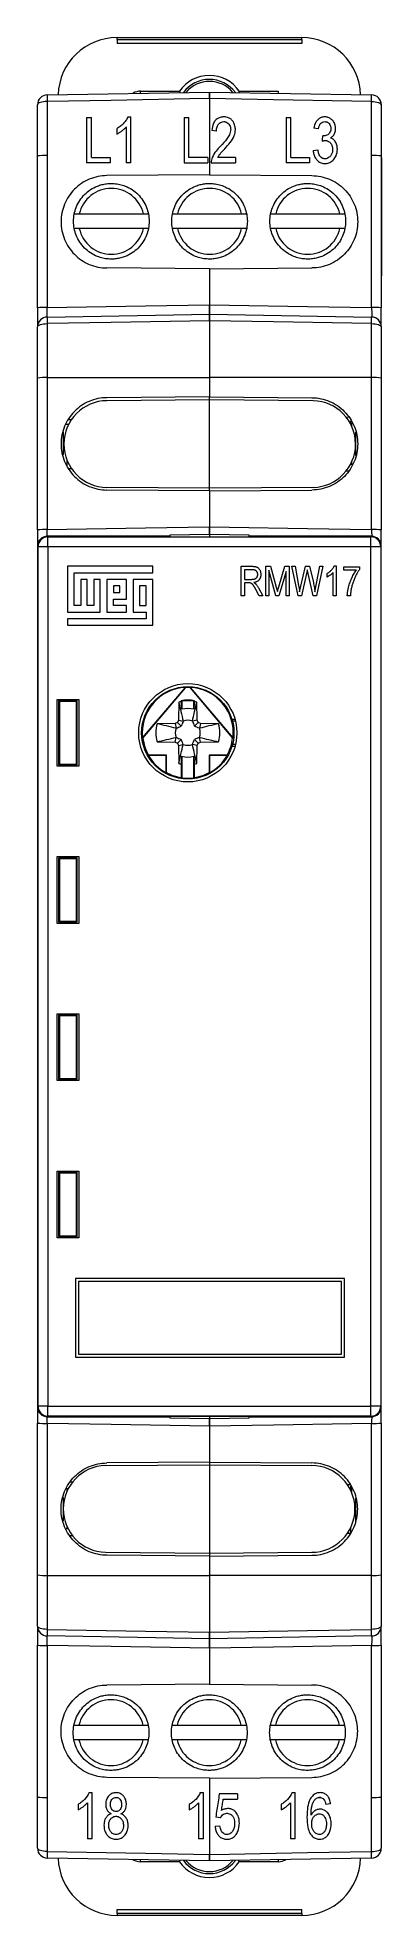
# Model space of a CAD drawing. Header units: millimetres. Extents: x 2728.5 to 2746, y 1853.1 to 1948.7.
import ezdxf

# ---------------------------------------------------------------- set-up
doc = ezdxf.new("R2010")
doc.units = ezdxf.units.MM

msp = doc.modelspace()

# ---------------------------------------------------------------- linework, layer by layer
at = {"color": 7, "linetype": 'Continuous', "lineweight": 15}
for p, q in [((2732.549, 1948.67), (2741.949, 1948.67)), ((2732.549, 1948.57), (2732.549, 1948.67)), ((2732.549, 1948.57), (2741.949, 1948.57)), ((2732.549, 1948.57), (2732.549, 1948.37)), ((2741.949, 1948.37), (2732.549, 1948.37)), ((2741.949, 1948.57), (2741.949, 1948.67)), ((2741.949, 1948.57), (2741.949, 1948.37)), ((2728.99, 1945.75), (2737.249, 1945.895)), ((2728.99, 1945.414), (2728.99, 1942.668)), ((2733.749, 1945.939), (2735.726, 1945.939)), ((2737.249, 1945.895), (2745.508, 1945.75)), ((2737.249, 1945.563), (2737.249, 1942.675)), ((2738.772, 1945.939), (2740.749, 1945.939)), ((2745.508, 1942.668), (2745.508, 1945.414)), ((2728.499, 1942.644), (2728.499, 1945.251)), ((2731, 1944.602), (2731.24, 1944.602)), ((2733.096, 1944.632), (2733.252, 1944.632)), ((2735.961, 1944.602), (2736.201, 1944.602)), ((2741.151, 1944.602), (2741.391, 1944.602)), ((2745.999, 1945.251), (2745.999, 1942.644)), ((2737.612, 1943.911), (2737.372, 1943.941)), ((2728.499, 1934.915), (2728.499, 1942.644)), ((2728.99, 1942.668), (2728.99, 1934.932)), ((2731.24, 1942.56), (2732.201, 1942.56)), ((2732.201, 1942.56), (2732.201, 1942.29)), ((2737.162, 1942.56), (2737.162, 1942.29)), ((2737.249, 1942.675), (2737.249, 1941.69)), ((2738.572, 1942.56), (2738.572, 1942.29)), ((2741.391, 1942.56), (2742.352, 1942.56)), ((2742.352, 1942.56), (2742.352, 1942.29)), ((2742.532, 1942.92), (2742.772, 1942.95)), ((2745.508, 1934.932), (2745.508, 1942.668)), ((2745.999, 1942.644), (2745.999, 1934.915)), ((2746.009, 1942.551), (2745.999, 1942.551)), ((2746.009, 1942.551), (2746.009, 1937.884)), ((2732.201, 1942.29), (2731, 1942.29)), ((2733.252, 1942.29), (2733.012, 1942.29)), ((2737.249, 1941.69), (2742.469, 1941.644)), ((2742.352, 1942.29), (2741.151, 1942.29)), ((2730.624, 1939.697), (2733.889, 1939.697)), ((2735.624, 1939.697), (2738.889, 1939.697)), ((2740.624, 1939.697), (2743.889, 1939.697)), ((2733.889, 1938.947), (2730.624, 1938.947)), ((2738.889, 1938.947), (2735.624, 1938.947)), ((2743.889, 1938.947), (2740.624, 1938.947)), ((2746.009, 1937.884), (2745.999, 1937.884)), ((2746.009, 1937.884), (2746.009, 1937.217)), ((2737.249, 1936.899), (2732.028, 1936.945)), ((2737.249, 1936.899), (2742.469, 1936.945)), ((2737.249, 1936.899), (2737.249, 1935.076)), ((2746.009, 1937.217), (2745.999, 1937.217)), ((2746.009, 1937.217), (2746.009, 1936.551)), ((2746.009, 1936.551), (2745.999, 1936.551)), ((2728.499, 1931.344), (2728.499, 1933.951)), ((2728.99, 1934.45), (2737.249, 1934.595)), ((2728.99, 1934.114), (2728.99, 1931.368)), ((2737.249, 1934.595), (2745.508, 1934.45)), ((2737.249, 1934.263), (2737.249, 1931.375)), ((2745.508, 1931.368), (2745.508, 1934.114)), ((2745.999, 1933.951), (2745.999, 1931.344)), ((2746.009, 1933.051), (2745.999, 1933.051)), ((2746.009, 1930.651), (2746.009, 1933.051)), ((2728.499, 1923.615), (2728.499, 1931.344)), ((2728.99, 1931.368), (2737.249, 1931.375)), ((2728.99, 1931.368), (2728.99, 1923.632)), ((2737.249, 1931.375), (2737.249, 1930.39)), ((2745.508, 1931.368), (2737.249, 1931.375)), ((2745.508, 1923.632), (2745.508, 1931.368)), ((2745.999, 1931.344), (2745.999, 1923.615)), ((2737.249, 1930.39), (2732.028, 1930.344)), ((2737.249, 1930.239), (2732.03, 1930.193)), ((2737.249, 1930.39), (2742.469, 1930.344)), ((2737.249, 1925.734), (2737.249, 1930.239)), ((2742.536, 1930.193), (2737.249, 1930.239)), ((2746.009, 1930.651), (2745.999, 1930.651)), ((2730.059, 1929.239), (2730.232, 1929.239)), ((2744.209, 1929.36), (2744.34, 1929.363)), ((2744.449, 1928.987), (2744.449, 1929.165)), ((2729.799, 1928.609), (2729.799, 1927.432)), ((2729.871, 1928.345), (2729.799, 1928.345)), ((2729.954, 1928.995), (2730.086, 1928.995)), ((2744.699, 1927.408), (2744.699, 1928.583)), ((2730.232, 1926.734), (2730.101, 1926.734)), ((2744.33, 1926.611), (2744.211, 1926.613)), ((2737.249, 1925.599), (2732.028, 1925.645)), ((2737.249, 1925.734), (2732.03, 1925.78)), ((2742.541, 1925.78), (2737.249, 1925.734)), ((2737.249, 1925.599), (2742.469, 1925.645)), ((2737.249, 1925.599), (2737.249, 1923.776)), ((2728.528, 1922.765), (2728.499, 1922.795)), ((2728.499, 1922.795), (2728.499, 1878.995)), ((2728.499, 1922.651), (2728.499, 1879.139)), ((2729.028, 1922.765), (2728.528, 1922.765)), ((2728.528, 1879.024), (2728.528, 1922.765)), ((2728.999, 1923.295), (2729.028, 1923.265)), ((2735.249, 1923.295), (2728.999, 1923.295)), ((2729.028, 1922.765), (2729.028, 1923.265)), ((2729.028, 1923.265), (2745.47, 1923.265)), ((2745.47, 1922.765), (2729.028, 1922.765)), ((2729.028, 1922.765), (2729.028, 1879.024)), ((2735.043, 1923.284), (2735.043, 1923.274)), ((2735.249, 1923.284), (2735.043, 1923.284)), ((2735.043, 1923.274), (2735.043, 1923.284)), ((2735.043, 1923.274), (2739.455, 1923.274)), ((2735.249, 1923.36), (2737.249, 1923.395)), ((2735.249, 1923.274), (2735.249, 1923.36)), ((2737.249, 1923.395), (2737.249, 1923.274)), ((2737.249, 1923.395), (2739.249, 1923.36)), ((2739.249, 1923.36), (2739.249, 1923.274)), ((2745.499, 1923.295), (2739.249, 1923.295)), ((2739.455, 1923.284), (2739.249, 1923.284)), ((2739.455, 1923.274), (2739.455, 1923.284)), ((2739.455, 1923.274), (2739.455, 1923.284)), ((2745.47, 1923.265), (2745.499, 1923.295)), ((2745.47, 1922.765), (2745.47, 1923.265)), ((2745.47, 1879.024), (2745.47, 1922.765)), ((2745.97, 1922.765), (2745.47, 1922.765)), ((2745.999, 1922.795), (2745.97, 1922.765)), ((2745.97, 1922.765), (2745.97, 1879.024)), ((2745.999, 1878.995), (2745.999, 1922.795)), ((2745.999, 1879.139), (2745.999, 1922.651)), ((2734.362, 1921.765), (2730.028, 1921.765)), ((2730.028, 1921.765), (2730.028, 1919.432)), ((2734.362, 1921.432), (2734.362, 1921.765)), ((2738.872, 1920.265), (2738.872, 1921.765)), ((2738.872, 1921.765), (2739.423, 1921.765)), ((2739.028, 1921.59), (2739.028, 1921.103)), ((2739.434, 1921.59), (2739.028, 1921.59)), ((2740.119, 1921.765), (2740.363, 1921.765)), ((2740.119, 1920.265), (2740.119, 1921.765)), ((2740.275, 1921.574), (2740.275, 1920.265)), ((2740.632, 1920.265), (2740.275, 1921.574)), ((2740.363, 1921.765), (2740.655, 1920.703)), ((2740.781, 1920.722), (2741.086, 1921.765)), ((2741.086, 1921.765), (2741.307, 1921.765)), ((2741.307, 1921.765), (2741.307, 1920.265)), ((2741.763, 1920.265), (2741.45, 1921.765)), ((2741.45, 1921.765), (2741.608, 1921.765)), ((2741.608, 1921.765), (2741.792, 1920.782)), ((2741.899, 1920.752), (2742.135, 1921.765)), ((2742.135, 1921.765), (2742.352, 1921.765)), ((2742.271, 1921.408), (2742.233, 1921.584)), ((2742.352, 1921.765), (2742.527, 1921.006)), ((2742.68, 1920.801), (2742.865, 1921.765)), ((2743.023, 1921.765), (2742.701, 1920.265)), ((2742.865, 1921.765), (2743.023, 1921.765)), ((2743.602, 1921.785), (2743.703, 1921.785)), ((2743.703, 1921.785), (2743.703, 1920.265)), ((2744.093, 1921.57), (2744.093, 1921.746)), ((2744.093, 1921.746), (2744.892, 1921.746)), ((2744.736, 1921.57), (2744.093, 1921.57)), ((2744.892, 1921.746), (2744.892, 1921.602)), ((2730.362, 1921.432), (2734.362, 1921.432)), ((2730.362, 1919.765), (2730.362, 1921.432)), ((2731.028, 1921.099), (2730.695, 1921.099)), ((2730.695, 1921.099), (2730.695, 1919.765)), ((2731.028, 1919.765), (2731.028, 1921.099)), ((2731.362, 1921.099), (2731.362, 1919.765)), ((2731.695, 1921.099), (2731.362, 1921.099)), ((2731.695, 1919.432), (2731.695, 1921.099)), ((2732.028, 1921.099), (2732.028, 1919.432)), ((2733.028, 1921.099), (2732.028, 1921.099)), ((2732.362, 1920.765), (2732.362, 1920.432)), ((2732.695, 1920.765), (2732.362, 1920.765)), ((2732.695, 1920.432), (2732.695, 1920.765)), ((2733.028, 1920.099), (2733.028, 1921.099)), ((2733.362, 1921.099), (2733.362, 1919.432)), ((2734.362, 1921.099), (2733.362, 1921.099)), ((2734.028, 1920.765), (2733.695, 1920.765)), ((2733.695, 1920.765), (2733.695, 1919.765)), ((2734.028, 1919.765), (2734.028, 1920.765)), ((2734.362, 1918.765), (2734.362, 1921.099)), ((2739.028, 1921.103), (2739.394, 1921.103)), ((2739.227, 1920.928), (2739.028, 1920.928)), ((2739.028, 1920.928), (2739.028, 1920.265)), ((2739.786, 1920.265), (2739.613, 1920.586)), ((2739.744, 1920.675), (2739.963, 1920.265)), ((2740.655, 1920.703), (2740.713, 1920.481)), ((2741.151, 1921.503), (2740.791, 1920.265)), ((2741.151, 1920.265), (2741.151, 1921.503)), ((2741.843, 1920.475), (2741.899, 1920.752)), ((2742.197, 1921.408), (2741.934, 1920.265)), ((2742.529, 1920.265), (2742.271, 1921.408)), ((2743.236, 1921.22), (2743.236, 1921.395)), ((2743.547, 1920.265), (2743.547, 1921.454)), ((2730.695, 1919.765), (2730.362, 1919.765)), ((2731.362, 1919.765), (2731.028, 1919.765)), ((2732.362, 1920.432), (2732.695, 1920.432)), ((2732.362, 1919.765), (2732.362, 1920.099)), ((2732.362, 1920.099), (2733.028, 1920.099)), ((2733.028, 1919.765), (2732.362, 1919.765)), ((2733.028, 1919.432), (2733.028, 1919.765)), ((2733.695, 1919.765), (2734.028, 1919.765)), ((2739.028, 1920.265), (2738.872, 1920.265)), ((2739.963, 1920.265), (2739.786, 1920.265)), ((2740.275, 1920.265), (2740.119, 1920.265)), ((2740.791, 1920.265), (2740.632, 1920.265)), ((2741.307, 1920.265), (2741.151, 1920.265)), ((2741.934, 1920.265), (2741.763, 1920.265)), ((2742.701, 1920.265), (2742.529, 1920.265)), ((2743.703, 1920.265), (2743.547, 1920.265)), ((2744.424, 1920.265), (2744.268, 1920.265)), ((2730.028, 1919.432), (2731.695, 1919.432)), ((2730.028, 1919.099), (2730.028, 1918.765)), ((2734.028, 1919.099), (2730.028, 1919.099)), ((2730.028, 1918.765), (2734.362, 1918.765)), ((2732.028, 1919.432), (2733.028, 1919.432)), ((2733.362, 1919.432), (2734.028, 1919.432)), ((2734.028, 1919.432), (2734.028, 1919.099)), ((2729.499, 1914.995), (2730.599, 1914.995)), ((2729.499, 1911.595), (2729.499, 1914.995)), ((2729.609, 1914.885), (2729.574, 1914.92)), ((2729.574, 1914.92), (2729.574, 1911.67)), ((2730.524, 1914.92), (2729.574, 1914.92)), ((2729.609, 1914.885), (2729.609, 1911.704)), ((2730.489, 1914.885), (2729.609, 1914.885)), ((2730.489, 1914.885), (2730.524, 1914.92)), ((2730.489, 1911.704), (2730.489, 1914.885)), ((2730.524, 1911.67), (2730.524, 1914.92)), ((2730.599, 1914.995), (2730.599, 1911.595)), ((2733.849, 1913.033), (2736.025, 1915.606)), ((2733.867, 1913.027), (2736.033, 1915.589)), ((2735.688, 1914.86), (2735.672, 1913.94)), ((2735.814, 1914.928), (2735.814, 1914.892)), ((2735.849, 1914.899), (2735.849, 1914.491)), ((2736.033, 1915.589), (2736.025, 1915.606)), ((2736.273, 1915.606), (2736.265, 1915.589)), ((2736.265, 1915.589), (2738.431, 1913.027)), ((2736.273, 1915.606), (2738.449, 1913.033)), ((2736.449, 1914.491), (2736.449, 1914.899)), ((2736.484, 1914.892), (2736.484, 1914.928)), ((2736.626, 1913.94), (2736.61, 1914.86)), ((2735.672, 1913.94), (2735.62, 1913.824)), ((2735.672, 1913.94), (2735.916, 1913.885)), ((2736.626, 1913.94), (2736.381, 1913.885)), ((2736.678, 1913.824), (2736.626, 1913.94)), ((2738.392, 1913.995), (2738.549, 1913.995)), ((2738.421, 1913.895), (2738.576, 1913.895)), ((2733.849, 1913.033), (2733.867, 1913.027)), ((2735.504, 1913.772), (2734.583, 1913.756)), ((2735.62, 1913.824), (2735.504, 1913.772)), ((2735.504, 1913.772), (2735.558, 1913.527)), ((2735.504, 1912.817), (2735.558, 1913.062)), ((2735.62, 1913.824), (2735.814, 1913.63)), ((2735.62, 1912.766), (2735.814, 1912.96)), ((2736.678, 1913.824), (2736.484, 1913.63)), ((2736.678, 1912.766), (2736.484, 1912.96)), ((2736.794, 1913.772), (2736.678, 1913.824)), ((2736.794, 1913.772), (2736.74, 1913.527)), ((2736.794, 1912.817), (2736.74, 1913.062)), ((2737.715, 1913.756), (2736.794, 1913.772)), ((2738.431, 1913.027), (2738.449, 1913.033)), ((2734.15, 1912.162), (2734.14, 1912.145)), ((2735.049, 1912.145), (2734.14, 1912.145)), ((2735.066, 1912.162), (2734.15, 1912.162)), ((2734.583, 1912.833), (2735.504, 1912.817)), ((2735.049, 1912.145), (2735.066, 1912.162)), ((2735.049, 1911.258), (2735.049, 1912.145)), ((2735.066, 1911.268), (2735.066, 1912.162)), ((2735.504, 1912.817), (2735.62, 1912.766)), ((2735.62, 1912.766), (2735.672, 1912.649)), ((2735.672, 1912.649), (2735.916, 1912.704)), ((2735.672, 1912.649), (2735.688, 1911.729)), ((2735.849, 1912.098), (2735.849, 1911.003)), ((2736.626, 1912.649), (2736.381, 1912.704)), ((2736.449, 1911.003), (2736.449, 1912.098)), ((2736.61, 1911.729), (2736.626, 1912.649)), ((2736.626, 1912.649), (2736.678, 1912.766)), ((2736.678, 1912.766), (2736.794, 1912.817)), ((2736.794, 1912.817), (2737.715, 1912.833)), ((2737.231, 1912.162), (2737.231, 1911.268)), ((2738.148, 1912.162), (2737.231, 1912.162)), ((2737.249, 1912.145), (2737.231, 1912.162)), ((2738.158, 1912.145), (2737.249, 1912.145)), ((2737.249, 1912.145), (2737.249, 1911.258)), ((2738.549, 1912.595), (2738.392, 1912.595)), ((2738.576, 1912.695), (2738.421, 1912.695)), ((2730.599, 1911.595), (2729.499, 1911.595)), ((2729.609, 1911.704), (2729.574, 1911.67)), ((2729.574, 1911.67), (2730.524, 1911.67)), ((2729.609, 1911.704), (2730.489, 1911.704)), ((2730.489, 1911.704), (2730.524, 1911.67)), ((2735.049, 1911.258), (2735.066, 1911.268)), ((2735.814, 1911.697), (2735.814, 1911.021)), ((2736.484, 1911.021), (2736.484, 1911.697)), ((2737.231, 1911.268), (2737.249, 1911.258)), ((2729.499, 1906.995), (2730.599, 1906.995)), ((2729.499, 1903.595), (2729.499, 1906.995)), ((2729.609, 1906.885), (2729.574, 1906.92)), ((2729.574, 1906.92), (2729.574, 1903.67)), ((2730.524, 1906.92), (2729.574, 1906.92)), ((2729.609, 1906.885), (2729.609, 1903.704)), ((2730.489, 1906.885), (2729.609, 1906.885)), ((2730.489, 1906.885), (2730.524, 1906.92)), ((2730.489, 1903.704), (2730.489, 1906.885)), ((2730.524, 1903.67), (2730.524, 1906.92)), ((2730.599, 1906.995), (2730.599, 1903.595)), ((2730.599, 1903.595), (2729.499, 1903.595)), ((2729.609, 1903.704), (2729.574, 1903.67)), ((2729.574, 1903.67), (2730.524, 1903.67)), ((2729.609, 1903.704), (2730.489, 1903.704)), ((2730.489, 1903.704), (2730.524, 1903.67)), ((2729.499, 1895.595), (2729.499, 1898.995)), ((2729.499, 1898.995), (2730.599, 1898.995)), ((2729.609, 1898.885), (2729.574, 1898.92)), ((2729.574, 1898.92), (2729.574, 1895.67)), ((2730.524, 1898.92), (2729.574, 1898.92)), ((2729.609, 1898.885), (2729.609, 1895.704)), ((2730.489, 1898.885), (2729.609, 1898.885)), ((2730.489, 1898.885), (2730.524, 1898.92)), ((2730.489, 1895.704), (2730.489, 1898.885)), ((2730.524, 1895.67), (2730.524, 1898.92)), ((2730.599, 1898.995), (2730.599, 1895.595)), ((2730.599, 1895.595), (2729.499, 1895.595)), ((2729.609, 1895.704), (2729.574, 1895.67)), ((2729.574, 1895.67), (2730.524, 1895.67)), ((2729.609, 1895.704), (2730.489, 1895.704)), ((2730.489, 1895.704), (2730.524, 1895.67)), ((2729.499, 1890.995), (2730.599, 1890.995)), ((2729.499, 1887.595), (2729.499, 1890.995)), ((2730.599, 1890.995), (2730.599, 1887.595)), ((2729.609, 1890.885), (2729.574, 1890.92)), ((2730.524, 1890.92), (2729.574, 1890.92)), ((2729.574, 1890.92), (2729.574, 1887.67)), ((2730.489, 1890.885), (2729.609, 1890.885)), ((2729.609, 1890.885), (2729.609, 1887.704)), ((2730.489, 1890.885), (2730.524, 1890.92)), ((2730.489, 1887.704), (2730.489, 1890.885)), ((2730.524, 1887.67), (2730.524, 1890.92)), ((2730.599, 1887.595), (2729.499, 1887.595)), ((2729.609, 1887.704), (2729.574, 1887.67)), ((2729.574, 1887.67), (2730.524, 1887.67)), ((2729.609, 1887.704), (2730.489, 1887.704)), ((2730.489, 1887.704), (2730.524, 1887.67)), ((2744.128, 1885.524), (2730.428, 1885.524)), ((2730.428, 1885.524), (2730.428, 1881.524)), ((2743.978, 1885.374), (2730.578, 1885.374)), ((2730.578, 1885.374), (2730.578, 1881.674)), ((2743.978, 1881.674), (2743.978, 1885.374)), ((2744.128, 1881.524), (2744.128, 1885.524)), ((2730.428, 1881.524), (2744.128, 1881.524)), ((2730.578, 1881.674), (2743.978, 1881.674)), ((2728.499, 1878.995), (2728.528, 1879.024)), ((2729.028, 1879.024), (2728.528, 1879.024)), ((2729.028, 1878.524), (2728.999, 1878.495)), ((2729.028, 1879.024), (2745.47, 1879.024)), ((2729.028, 1878.524), (2729.028, 1879.024)), ((2745.47, 1878.524), (2729.028, 1878.524)), ((2735.043, 1878.515), (2735.043, 1878.505)), ((2739.455, 1878.515), (2735.043, 1878.515)), ((2735.043, 1878.505), (2735.043, 1878.515)), ((2735.249, 1878.429), (2735.249, 1878.515)), ((2737.249, 1878.515), (2737.249, 1878.395)), ((2739.249, 1878.515), (2739.249, 1878.429)), ((2739.455, 1878.505), (2739.455, 1878.515)), ((2739.455, 1878.505), (2739.455, 1878.515)), ((2745.97, 1879.024), (2745.47, 1879.024)), ((2745.47, 1878.524), (2745.47, 1879.024)), ((2745.499, 1878.495), (2745.47, 1878.524)), ((2745.97, 1879.024), (2745.999, 1878.995)), ((2728.499, 1870.446), (2728.499, 1878.175)), ((2728.99, 1878.157), (2728.99, 1870.422)), ((2728.999, 1878.495), (2735.249, 1878.495)), ((2735.043, 1878.505), (2735.249, 1878.505)), ((2737.249, 1878.395), (2735.249, 1878.429)), ((2739.249, 1878.429), (2737.249, 1878.395)), ((2737.249, 1878.013), (2737.249, 1876.19)), ((2739.249, 1878.505), (2739.455, 1878.505)), ((2739.249, 1878.495), (2745.499, 1878.495)), ((2745.508, 1870.422), (2745.508, 1878.157)), ((2745.999, 1878.175), (2745.999, 1870.446)), ((2731.956, 1876.009), (2737.249, 1876.055)), ((2737.249, 1876.19), (2732.028, 1876.144)), ((2737.249, 1876.19), (2742.469, 1876.144)), ((2737.249, 1876.055), (2737.249, 1871.55)), ((2737.249, 1876.055), (2742.468, 1876.009)), ((2730.168, 1875.179), (2730.287, 1875.176)), ((2744.266, 1875.055), (2744.397, 1875.055)), ((2744.449, 1874.735), (2744.449, 1874.983)), ((2729.799, 1874.381), (2729.799, 1873.206)), ((2744.699, 1873.18), (2744.699, 1874.357)), ((2730.053, 1872.795), (2729.954, 1872.795)), ((2744.449, 1872.562), (2744.449, 1872.87)), ((2744.626, 1873.444), (2744.699, 1873.445)), ((2730.289, 1872.429), (2730.158, 1872.427)), ((2744.439, 1872.55), (2744.266, 1872.55)), ((2731.962, 1871.597), (2737.249, 1871.55)), ((2737.249, 1871.399), (2732.028, 1871.445)), ((2737.249, 1871.55), (2742.468, 1871.596)), ((2737.249, 1871.399), (2742.469, 1871.445)), ((2737.249, 1871.399), (2737.249, 1870.415)), ((2728.499, 1867.839), (2728.499, 1870.446)), ((2728.99, 1870.422), (2737.249, 1870.415)), ((2728.99, 1870.422), (2728.99, 1867.675)), ((2745.508, 1870.422), (2737.249, 1870.415)), ((2737.249, 1870.415), (2737.249, 1867.526)), ((2745.508, 1867.675), (2745.508, 1870.422)), ((2745.999, 1870.446), (2745.999, 1867.839)), ((2737.249, 1867.195), (2728.99, 1867.339)), ((2745.508, 1867.339), (2737.249, 1867.195)), ((2728.499, 1859.146), (2728.499, 1866.875)), ((2728.99, 1866.857), (2728.99, 1859.122)), ((2737.249, 1866.713), (2737.249, 1864.89)), ((2745.508, 1859.122), (2745.508, 1866.857)), ((2745.999, 1866.875), (2745.999, 1859.146)), ((2737.249, 1864.89), (2732.028, 1864.844)), ((2737.249, 1864.89), (2742.469, 1864.844)), ((2730.609, 1862.798), (2733.874, 1862.798)), ((2735.609, 1862.798), (2738.874, 1862.798)), ((2740.609, 1862.798), (2743.874, 1862.798)), ((2733.874, 1862.048), (2730.609, 1862.048)), ((2738.874, 1862.048), (2735.609, 1862.048)), ((2743.874, 1862.048), (2740.609, 1862.048)), ((2746.009, 1860.521), (2745.999, 1860.521)), ((2746.009, 1860.489), (2745.999, 1860.489)), ((2746.009, 1859.189), (2746.009, 1860.489)), ((2737.249, 1860.099), (2732.028, 1860.145)), ((2737.249, 1860.099), (2737.249, 1859.115)), ((2728.499, 1856.539), (2728.499, 1859.146)), ((2728.99, 1859.122), (2728.99, 1856.375)), ((2731.125, 1859.368), (2731.281, 1859.368)), ((2736.786, 1859.368), (2736.942, 1859.368)), ((2737.249, 1859.115), (2737.249, 1856.226)), ((2738.683, 1859.308), (2738.683, 1859.037)), ((2741.461, 1859.368), (2741.617, 1859.368)), ((2743.418, 1858.797), (2743.178, 1858.767)), ((2745.508, 1856.375), (2745.508, 1859.122)), ((2746.009, 1859.189), (2745.999, 1859.189)), ((2746.009, 1859.172), (2745.999, 1859.172)), ((2746.009, 1859.154), (2745.999, 1859.154)), ((2745.999, 1859.146), (2745.999, 1856.539)), ((2746.009, 1859.025), (2745.999, 1859.025)), ((2746.009, 1858.961), (2745.999, 1858.961)), ((2746.009, 1858.671), (2745.999, 1858.671)), ((2746.009, 1858.639), (2745.999, 1858.639)), ((2746.009, 1858.961), (2746.009, 1859.025)), ((2746.009, 1857.729), (2746.009, 1858.639)), ((2737.542, 1857.657), (2737.782, 1857.687)), ((2737.812, 1858.089), (2737.572, 1858.123)), ((2746.009, 1857.729), (2745.999, 1857.729)), ((2746.009, 1857.668), (2745.999, 1857.668)), ((2731.281, 1857.026), (2731.041, 1857.026)), ((2736.942, 1857.026), (2736.702, 1857.026)), ((2741.617, 1857.026), (2741.377, 1857.026)), ((2746.009, 1857.322), (2745.999, 1857.322)), ((2746.009, 1857.225), (2745.999, 1857.225)), ((2746.009, 1856.997), (2745.999, 1856.997)), ((2737.249, 1855.895), (2728.99, 1856.039)), ((2735.726, 1855.85), (2733.749, 1855.85)), ((2745.508, 1856.039), (2737.249, 1855.895)), ((2740.749, 1855.85), (2738.772, 1855.85)), ((2732.549, 1853.419), (2741.949, 1853.419)), ((2732.549, 1853.219), (2732.549, 1853.419)), ((2741.949, 1853.219), (2732.549, 1853.219)), ((2732.549, 1853.219), (2732.549, 1853.12)), ((2741.949, 1853.12), (2732.549, 1853.12)), ((2741.949, 1853.219), (2741.949, 1853.419)), ((2741.949, 1853.219), (2741.949, 1853.12))]:
    msp.add_line(p, q, dxfattribs=at)
at = {"color": 102, "linetype": 'Continuous', "lineweight": 15}
for p, q in [((2733.749, 1945.833), (2733.749, 1945.939)), ((2740.749, 1945.939), (2740.749, 1945.833)), ((2737.249, 1930.239), (2737.249, 1930.39)), ((2744.502, 1928.874), (2744.502, 1929.069)), ((2729.995, 1927.178), (2729.995, 1926.879)), ((2744.502, 1926.921), (2744.502, 1927.096)), ((2737.249, 1925.599), (2737.249, 1925.734)), ((2737.249, 1876.19), (2737.249, 1876.055)), ((2729.995, 1874.868), (2729.995, 1874.693)), ((2744.502, 1874.611), (2744.502, 1874.91)), ((2729.995, 1872.915), (2729.995, 1872.795)), ((2737.249, 1871.55), (2737.249, 1871.399)), ((2732.43, 1859.119), (2732.561, 1859.119)), ((2742.923, 1859.119), (2742.813, 1859.119)), ((2733.749, 1855.85), (2733.749, 1855.956)), ((2740.749, 1855.956), (2740.749, 1855.85))]:
    msp.add_line(p, q, dxfattribs=at)
at = {"color": 7, "linetype": 'Continuous', "lineweight": 15, "flags": 128}
for points in [[(2728.99, 1945.414), (2728.894, 1945.41), (2728.801, 1945.401), (2728.717, 1945.385), (2728.642, 1945.365), (2728.581, 1945.34), (2728.536, 1945.312), (2728.508, 1945.282), (2728.499, 1945.251)], [(2737.249, 1945.563), (2736.249, 1945.545), (2732.25, 1945.473), (2728.99, 1945.414)], [(2745.508, 1945.414), (2744.508, 1945.432), (2740.509, 1945.504), (2737.249, 1945.563)], [(2745.508, 1945.414), (2745.604, 1945.41), (2745.696, 1945.401), (2745.781, 1945.385), (2745.855, 1945.365), (2745.916, 1945.34), (2745.962, 1945.312), (2745.989, 1945.282), (2745.999, 1945.251)], [(2742.802, 1944.031), (2742.668, 1944.048), (2742.562, 1944.061)], [(2743.012, 1943.671), (2743.032, 1943.669), (2743.048, 1943.668)], [(2737.249, 1941.69), (2734.639, 1941.667), (2732.028, 1941.644)], [(2728.99, 1934.932), (2729.99, 1934.95), (2733.989, 1935.02), (2737.249, 1935.076)], [(2737.249, 1935.076), (2738.249, 1935.059), (2742.247, 1934.989), (2745.508, 1934.932)], [(2728.499, 1933.951), (2728.508, 1933.982), (2728.536, 1934.012), (2728.581, 1934.04), (2728.642, 1934.065), (2728.717, 1934.085), (2728.801, 1934.101), (2728.894, 1934.11), (2728.99, 1934.114)], [(2737.249, 1934.263), (2736.249, 1934.245), (2732.25, 1934.173), (2728.99, 1934.114)], [(2745.508, 1934.114), (2744.508, 1934.132), (2740.509, 1934.204), (2737.249, 1934.263)], [(2745.508, 1934.114), (2745.604, 1934.11), (2745.696, 1934.101), (2745.781, 1934.085), (2745.855, 1934.065), (2745.916, 1934.04), (2745.962, 1934.012), (2745.989, 1933.982), (2745.999, 1933.951)], [(2728.99, 1923.632), (2729.99, 1923.65), (2733.989, 1923.72), (2737.249, 1923.776)], [(2737.249, 1923.776), (2738.249, 1923.759), (2742.247, 1923.689), (2745.508, 1923.632)], [(2738.158, 1912.145), (2738.153, 1912.153), (2738.148, 1912.162)], [(2737.249, 1878.013), (2736.249, 1878.03), (2732.25, 1878.1), (2728.99, 1878.157)], [(2745.508, 1878.157), (2744.508, 1878.139), (2740.509, 1878.07), (2737.249, 1878.013)], [(2728.99, 1867.675), (2728.894, 1867.679), (2728.801, 1867.689), (2728.717, 1867.704), (2728.642, 1867.724), (2728.581, 1867.749), (2728.536, 1867.777), (2728.508, 1867.807), (2728.499, 1867.839)], [(2728.99, 1867.675), (2729.99, 1867.657), (2733.989, 1867.585), (2737.249, 1867.526)], [(2737.249, 1867.526), (2738.249, 1867.544), (2742.248, 1867.616), (2745.508, 1867.675)], [(2745.999, 1867.839), (2745.989, 1867.807), (2745.962, 1867.777), (2745.916, 1867.749), (2745.855, 1867.724), (2745.781, 1867.704), (2745.696, 1867.689), (2745.604, 1867.679), (2745.508, 1867.675)], [(2737.249, 1866.713), (2736.249, 1866.73), (2732.25, 1866.8), (2728.99, 1866.857)], [(2745.508, 1866.857), (2744.508, 1866.839), (2740.509, 1866.77), (2737.249, 1866.713)], [(2737.249, 1860.099), (2739.858, 1860.122), (2742.469, 1860.145)], [(2728.99, 1856.375), (2728.894, 1856.379), (2728.801, 1856.389), (2728.717, 1856.404), (2728.642, 1856.424), (2728.581, 1856.449), (2728.536, 1856.477), (2728.508, 1856.507), (2728.499, 1856.539)], [(2745.508, 1856.375), (2745.604, 1856.379), (2745.696, 1856.389), (2745.781, 1856.404), (2745.855, 1856.424), (2745.916, 1856.449), (2745.962, 1856.477), (2745.989, 1856.507), (2745.999, 1856.539)], [(2728.99, 1856.375), (2729.99, 1856.357), (2733.989, 1856.285), (2737.249, 1856.226)], [(2737.249, 1856.226), (2738.249, 1856.244), (2742.248, 1856.316), (2745.508, 1856.375)]]:
    msp.add_lwpolyline(points, dxfattribs=at)
at = {"color": 7, "linetype": 'Continuous', "lineweight": 15}
for radius in [2.5, 2.35]:
    msp.add_circle((2736.149, 1913.295), radius, dxfattribs=at)
for centre, radius, start, end in [((2732.549, 1945.67), 3, 90, 178.23354), ((2741.949, 1945.67), 3, 1.75473, 90), ((2737.249, 1944.89), 1.85, 34.57386, 145.42614), ((2737.249, 1944.89), 1.65, 36.5266, 143.4734), ((2737.249, 1944.89), 1.55, 39.41267, 140.58733), ((2728.999, 1945.251), 0.5, 91, 180), ((2734.804, 1945.582), 5.816, 178.34164, 181.65836), ((2739.694, 1945.582), 5.816, 358.34164, 1.65836), ((2745.499, 1945.251), 0.5, 0, 89), ((2728.869, 1940.107), 2.564, 87.29203, 98.30123), ((2745.629, 1940.107), 2.564, 81.69877, 92.70797), ((2728.869, 1931.51), 3.425, 87.97155, 96.20273), ((2745.629, 1931.51), 3.425, 83.79727, 92.02845), ((2728.999, 1933.951), 0.5, 91, 180), ((2734.804, 1934.282), 5.816, 178.34159, 181.65841), ((2739.694, 1934.282), 5.816, 358.34159, 1.65841), ((2745.499, 1933.951), 0.5, 0, 89), ((2728.869, 1928.806), 2.565, 87.29347, 98.29935), ((2745.629, 1928.806), 2.565, 81.70065, 92.70653), ((2732.049, 1927.987), 2.207, 90.5, 269.5), ((2728.869, 1920.21), 3.424, 87.97126, 96.20345), ((2745.629, 1920.21), 3.424, 83.79655, 92.02874), ((2729.028, 1922.765), 0.5, 90.00172, 179.99838), ((2745.469, 1922.765), 0.5, 0.00162, 89.99828), ((2736.149, 1913.295), 2.315, 93.07453, 186.49359), ((2736.149, 1913.295), 1.632, 101.84152, 106.41183), ((2736.149, 1913.295), 1.667, 78.41006, 101.58994), ((2736.149, 1913.295), 1.632, 79.40852, 100.59148), ((2736.149, 1913.295), 2.298, 87.11313, 92.88687), ((2736.149, 1913.295), 2.315, 353.50641, 86.92547), ((2736.149, 1913.295), 1.632, 73.58817, 78.15848), ((2736.149, 1913.295), 1.233, 75.92155, 104.07845), ((2736.149, 1913.295), 0.635, 68.51641, 111.48359), ((2736.149, 1913.295), 2.298, 186.68126, 209.53254), ((2736.149, 1913.295), 1.632, 163.58817, 196.41183), ((2736.149, 1913.295), 0.635, 158.51641, 201.48359), ((2736.149, 1913.295), 0.635, 338.51641, 21.48359), ((2736.149, 1913.295), 1.632, 343.58817, 16.41183), ((2736.149, 1913.295), 2.298, 330.46746, 353.31874), ((2736.149, 1913.295), 2.315, 209.78462, 241.6313), ((2736.149, 1913.295), 1.233, 255.92155, 284.07845), ((2736.149, 1913.295), 0.635, 248.51641, 291.48359), ((2736.149, 1913.295), 2.315, 298.3687, 330.21538), ((2736.149, 1913.295), 2.298, 241.89062, 261.61807), ((2736.149, 1913.295), 1.632, 253.58817, 258.15848), ((2736.149, 1913.295), 2.312, 262.5431, 277.4569), ((2736.149, 1913.295), 1.632, 281.84152, 286.41183), ((2736.149, 1913.295), 2.298, 278.38193, 298.10938), ((2729.028, 1879.024), 0.5, 180.00162, 269.99828), ((2745.469, 1879.024), 0.5, 270.00172, 359.99838), ((2728.869, 1881.579), 3.424, 263.79655, 272.02874), ((2745.629, 1881.579), 3.424, 267.97126, 276.20345), ((2742.449, 1873.803), 2.207, 270.5, 89.5), ((2728.869, 1872.983), 2.565, 261.70065, 272.70653), ((2745.629, 1872.983), 2.565, 267.29347, 278.29935), ((2728.999, 1867.839), 0.5, 180, 269), ((2734.804, 1867.507), 5.816, 178.34159, 181.65841), ((2745.499, 1867.839), 0.5, 271, 0), ((2739.694, 1867.507), 5.816, 358.34159, 1.65841), ((2728.869, 1870.279), 3.425, 263.79727, 272.02845), ((2745.629, 1870.279), 3.425, 267.97155, 276.20273), ((2728.869, 1861.682), 2.564, 261.69877, 272.70797), ((2745.629, 1861.682), 2.564, 267.29203, 278.30123), ((2728.999, 1856.539), 0.5, 180, 269), ((2745.499, 1856.539), 0.5, 271, 0), ((2734.804, 1856.207), 5.816, 178.34164, 181.65836), ((2732.549, 1856.12), 3, 181.75473, 270), ((2737.249, 1856.9), 1.85, 214.57386, 325.42614), ((2737.249, 1856.9), 1.65, 216.5266, 323.4734), ((2737.249, 1856.9), 1.55, 219.41267, 320.58733), ((2741.949, 1856.12), 3, 270, 358.23354), ((2739.694, 1856.207), 5.816, 358.34164, 1.65836)]:
    msp.add_arc(centre, radius, start, end, dxfattribs=at)
at = {"color": 102, "linetype": 'Continuous', "lineweight": 15}
for centre, start, end in [((2733.749, 1945.14), 90, 118.96604), ((2733.749, 1856.65), 240.78794, 270), ((2740.749, 1856.65), 270, 298.96604)]:
    msp.add_arc(centre, 0.8, start, end, dxfattribs=at)
at = {"color": 7, "linetype": 'Continuous', "lineweight": 15}
for centre, major_axis, ratio, start_param, end_param in [((2742.483, 1927.987), (-1.412, 1.697), 0.999163, 2.473844, 5.564823), ((2729.999, 1928.046), (0.142, 0.144), 0.975618, 2.362365, 3.040961), ((2728.999, 1922.795), (-0.354, 0.354), 0.999973, 5.497801, 7.06857), ((2745.499, 1922.795), (0.354, 0.354), 0.999973, 5.497801, 7.06857), ((2737.306, 1913.295), (2.894, 0), 0.916608, 4.17078, 4.184807), ((2734.992, 1913.295), (2.894, 0), 0.916608, 5.239971, 5.253998), ((2728.999, 1878.995), (-0.354, -0.354), 0.999973, 5.497801, 7.06857), ((2745.499, 1878.995), (0.354, -0.354), 0.999973, 5.497801, 7.06857), ((2732.015, 1873.803), (-1.412, 1.697), 0.999163, 5.615437, 8.706415), ((2744.499, 1873.743), (0.142, 0.144), 0.975618, 5.503958, 6.182554)]:
    msp.add_ellipse(centre, major_axis=major_axis, ratio=ratio, start_param=start_param, end_param=end_param, dxfattribs=at)
for points, knots in [([(2735.726, 1945.939), (2735.726, 1945.938), (2735.737, 1945.918), (2735.75, 1945.893), (2735.762, 1945.872), (2735.763, 1945.869)], [0, 0, 0, 0, 0.038209, 0.854369, 1, 1, 1, 1]), ([(2737.249, 1945.895), (2737.249, 1945.895), (2737.249, 1945.862), (2737.249, 1945.745), (2737.249, 1945.66), (2737.249, 1945.563)], [0, 0, 0, 0, 0.5, 0.5, 1, 1, 1, 1]), ([(2737.249, 1945.563), (2737.249, 1945.66), (2737.249, 1945.744), (2737.249, 1945.862), (2737.249, 1945.895), (2737.249, 1945.895)], [0, 0, 0, 0, 0.5, 0.5, 1, 1, 1, 1]), ([(2738.772, 1945.939), (2738.771, 1945.938), (2738.76, 1945.918), (2738.747, 1945.893), (2738.736, 1945.872), (2738.734, 1945.869)], [0, 0, 0, 0, 0.038209, 0.854369, 1, 1, 1, 1]), ([(2731, 1944.602), (2731, 1944.511), (2731, 1944.327), (2731, 1944.044), (2731, 1943.752), (2731, 1943.37), (2731, 1942.882), (2731, 1942.494), (2731, 1942.29)], [0, 0, 0, 0, 0.11981, 0.243029, 0.369756, 0.500077, 0.738236, 1, 1, 1, 1]), ([(2731.24, 1942.56), (2731.24, 1942.68), (2731.24, 1942.914), (2731.24, 1943.256), (2731.24, 1943.653), (2731.24, 1944.102), (2731.24, 1944.437), (2731.24, 1944.602)], [0, 0, 0, 0, 0.174255, 0.340883, 0.499971, 0.755474, 1, 1, 1, 1]), ([(2733.096, 1944.632), (2733.068, 1944.567), (2733.034, 1944.504), (2732.993, 1944.446), (2732.953, 1944.39), (2732.908, 1944.337), (2732.861, 1944.287), (2732.812, 1944.237), (2732.76, 1944.191), (2732.705, 1944.148), (2732.65, 1944.105), (2732.591, 1944.067), (2732.531, 1944.031)], [0, 0, 0, 0, 0.256107, 0.256107, 0.256107, 0.503361, 0.503361, 0.503361, 0.751816, 0.751816, 0.751816, 1, 1, 1, 1]), ([(2733.252, 1942.29), (2733.252, 1942.427), (2733.252, 1942.696), (2733.252, 1943.089), (2733.252, 1943.545), (2733.252, 1944.059), (2733.252, 1944.443), (2733.252, 1944.632)], [0, 0, 0, 0, 0.174223, 0.340848, 0.49997, 0.755462, 1, 1, 1, 1]), ([(2735.961, 1944.602), (2735.961, 1944.509), (2735.961, 1944.324), (2735.961, 1944.04), (2735.961, 1943.749), (2735.961, 1943.366), (2735.961, 1942.879), (2735.961, 1942.49), (2735.961, 1942.29)], [0, 0, 0, 0, 0.121468, 0.245253, 0.371423, 0.500046, 0.742946, 1, 1, 1, 1]), ([(2736.201, 1942.56), (2736.201, 1942.678), (2736.201, 1942.911), (2736.201, 1943.253), (2736.201, 1943.651), (2736.201, 1944.101), (2736.201, 1944.436), (2736.201, 1944.602)], [0, 0, 0, 0, 0.171788, 0.338422, 0.499986, 0.753975, 1, 1, 1, 1]), ([(2737.987, 1944.632), (2737.956, 1944.631), (2737.924, 1944.63), (2737.893, 1944.626), (2737.833, 1944.618), (2737.772, 1944.602), (2737.718, 1944.575), (2737.661, 1944.547), (2737.608, 1944.509), (2737.564, 1944.463), (2737.521, 1944.418), (2737.486, 1944.365), (2737.459, 1944.308), (2737.405, 1944.194), (2737.383, 1944.067), (2737.372, 1943.941)], [0, 0, 0, 0, 0.08927, 0.08927, 0.08927, 0.263398, 0.263398, 0.263398, 0.447133, 0.447133, 0.447133, 0.629597, 0.629597, 0.629597, 1, 1, 1, 1]), ([(2738.572, 1943.984), (2738.571, 1944.044), (2738.566, 1944.104), (2738.552, 1944.163), (2738.533, 1944.244), (2738.498, 1944.323), (2738.453, 1944.393), (2738.425, 1944.436), (2738.392, 1944.477), (2738.353, 1944.511), (2738.313, 1944.545), (2738.267, 1944.573), (2738.219, 1944.592), (2738.146, 1944.62), (2738.065, 1944.629), (2737.987, 1944.632)], [0, 0, 0, 0, 0.184621, 0.184621, 0.184621, 0.444129, 0.444129, 0.444129, 0.601939, 0.601939, 0.601939, 0.760781, 0.760781, 0.760781, 1, 1, 1, 1]), ([(2741.151, 1944.602), (2741.151, 1944.51), (2741.151, 1944.325), (2741.151, 1944.041), (2741.151, 1943.75), (2741.151, 1943.367), (2741.151, 1942.88), (2741.151, 1942.491), (2741.151, 1942.29)], [0, 0, 0, 0, 0.120891, 0.24448, 0.370844, 0.500054, 0.741486, 1, 1, 1, 1]), ([(2741.391, 1942.56), (2741.391, 1942.679), (2741.391, 1942.912), (2741.391, 1943.255), (2741.391, 1943.652), (2741.391, 1944.101), (2741.391, 1944.437), (2741.391, 1944.602)], [0, 0, 0, 0, 0.172831, 0.339463, 0.49998, 0.754655, 1, 1, 1, 1]), ([(2743.128, 1944.632), (2743.062, 1944.63), (2742.995, 1944.621), (2742.934, 1944.598), (2742.877, 1944.577), (2742.824, 1944.545), (2742.778, 1944.505), (2742.732, 1944.466), (2742.693, 1944.418), (2742.663, 1944.367), (2742.609, 1944.274), (2742.58, 1944.167), (2742.562, 1944.061)], [0, 0, 0, 0, 0.219806, 0.219806, 0.219806, 0.425093, 0.425093, 0.425093, 0.629822, 0.629822, 0.629822, 1, 1, 1, 1]), ([(2743.673, 1944.03), (2743.672, 1944.091), (2743.666, 1944.153), (2743.65, 1944.213), (2743.633, 1944.277), (2743.605, 1944.339), (2743.567, 1944.394), (2743.536, 1944.439), (2743.498, 1944.481), (2743.455, 1944.516), (2743.41, 1944.553), (2743.358, 1944.584), (2743.302, 1944.603), (2743.246, 1944.623), (2743.186, 1944.63), (2743.128, 1944.632)], [0, 0, 0, 0, 0.205592, 0.205592, 0.205592, 0.428475, 0.428475, 0.428475, 0.611344, 0.611344, 0.611344, 0.806598, 0.806598, 0.806598, 1, 1, 1, 1]), ([(2732.531, 1943.761), (2732.577, 1943.783), (2732.622, 1943.807), (2732.665, 1943.834), (2732.708, 1943.86), (2732.749, 1943.889), (2732.79, 1943.919), (2732.83, 1943.949), (2732.869, 1943.98), (2732.907, 1944.014), (2732.944, 1944.047), (2732.979, 1944.083), (2733.012, 1944.121)], [0, 0, 0, 0, 0.251723, 0.251723, 0.251723, 0.500768, 0.500768, 0.500768, 0.750207, 0.750207, 0.750207, 1, 1, 1, 1]), ([(2732.531, 1944.031), (2732.531, 1943.986), (2732.531, 1943.897), (2732.531, 1943.806), (2732.531, 1943.761)], [0, 0, 0, 0, 0.497527, 1, 1, 1, 1]), ([(2733.012, 1944.121), (2733.012, 1944.023), (2733.012, 1943.825), (2733.012, 1943.521), (2733.012, 1943.167), (2733.012, 1942.756), (2733.012, 1942.449), (2733.012, 1942.29)], [0, 0, 0, 0, 0.161874, 0.328517, 0.500026, 0.74194, 1, 1, 1, 1]), ([(2737.612, 1943.911), (2737.612, 1943.983), (2737.619, 1944.056), (2737.64, 1944.125), (2737.653, 1944.165), (2737.67, 1944.204), (2737.693, 1944.238), (2737.712, 1944.267), (2737.736, 1944.293), (2737.762, 1944.315), (2737.792, 1944.34), (2737.826, 1944.361), (2737.863, 1944.373), (2737.9, 1944.386), (2737.939, 1944.391), (2737.978, 1944.391)], [0, 0, 0, 0, 0.321742, 0.321742, 0.321742, 0.506881, 0.506881, 0.506881, 0.65917, 0.65917, 0.65917, 0.830736, 0.830736, 0.830736, 1, 1, 1, 1]), ([(2738.332, 1943.988), (2738.328, 1943.898), (2738.306, 1943.807), (2738.268, 1943.724), (2738.234, 1943.648), (2738.188, 1943.577), (2738.136, 1943.51), (2738.038, 1943.383), (2737.928, 1943.264), (2737.815, 1943.148)], [0, 0, 0, 0, 0.273801, 0.273801, 0.273801, 0.523391, 0.523391, 0.523391, 1, 1, 1, 1]), ([(2737.978, 1944.391), (2738, 1944.391), (2738.021, 1944.39), (2738.042, 1944.386), (2738.076, 1944.38), (2738.109, 1944.369), (2738.138, 1944.352), (2738.176, 1944.331), (2738.211, 1944.302), (2738.239, 1944.269), (2738.267, 1944.236), (2738.289, 1944.198), (2738.304, 1944.158), (2738.324, 1944.104), (2738.332, 1944.046), (2738.332, 1943.988)], [0, 0, 0, 0, 0.10489, 0.10489, 0.10489, 0.273649, 0.273649, 0.273649, 0.491585, 0.491585, 0.491585, 0.709054, 0.709054, 0.709054, 1, 1, 1, 1]), ([(2738.029, 1943.009), (2738.127, 1943.116), (2738.223, 1943.224), (2738.312, 1943.338), (2738.394, 1943.443), (2738.47, 1943.555), (2738.516, 1943.679), (2738.553, 1943.776), (2738.57, 1943.881), (2738.572, 1943.984)], [0, 0, 0, 0, 0.37722, 0.37722, 0.37722, 0.725987, 0.725987, 0.725987, 1, 1, 1, 1]), ([(2742.802, 1944.031), (2742.805, 1944.05), (2742.808, 1944.068), (2742.812, 1944.087), (2742.822, 1944.136), (2742.838, 1944.186), (2742.863, 1944.231), (2742.878, 1944.259), (2742.898, 1944.285), (2742.921, 1944.308), (2742.945, 1944.33), (2742.972, 1944.35), (2743.002, 1944.363), (2743.043, 1944.382), (2743.089, 1944.389), (2743.134, 1944.391)], [0, 0, 0, 0, 0.104104, 0.104104, 0.104104, 0.388823, 0.388823, 0.388823, 0.568536, 0.568536, 0.568536, 0.749971, 0.749971, 0.749971, 1, 1, 1, 1]), ([(2743.012, 1943.671), (2743.007, 1943.626), (2742.997, 1943.535), (2742.987, 1943.445), (2742.982, 1943.399)], [0, 0, 0, 0, 0.496035, 1, 1, 1, 1]), ([(2743.433, 1944.043), (2743.432, 1944.015), (2743.43, 1943.986), (2743.425, 1943.958), (2743.419, 1943.921), (2743.406, 1943.885), (2743.388, 1943.852), (2743.37, 1943.818), (2743.346, 1943.788), (2743.317, 1943.762), (2743.288, 1943.736), (2743.255, 1943.715), (2743.22, 1943.7), (2743.166, 1943.678), (2743.107, 1943.668), (2743.048, 1943.668)], [0, 0, 0, 0, 0.14138, 0.14138, 0.14138, 0.329095, 0.329095, 0.329095, 0.519949, 0.519949, 0.519949, 0.710757, 0.710757, 0.710757, 1, 1, 1, 1]), ([(2743.134, 1944.391), (2743.151, 1944.39), (2743.168, 1944.389), (2743.184, 1944.387), (2743.212, 1944.383), (2743.24, 1944.373), (2743.265, 1944.36), (2743.297, 1944.343), (2743.325, 1944.319), (2743.349, 1944.292), (2743.373, 1944.265), (2743.392, 1944.234), (2743.405, 1944.201), (2743.425, 1944.151), (2743.43, 1944.097), (2743.433, 1944.043)], [0, 0, 0, 0, 0.095843, 0.095843, 0.095843, 0.260625, 0.260625, 0.260625, 0.471814, 0.471814, 0.471814, 0.682626, 0.682626, 0.682626, 1, 1, 1, 1]), ([(2743.412, 1943.558), (2743.465, 1943.59), (2743.514, 1943.629), (2743.553, 1943.676), (2743.59, 1943.72), (2743.618, 1943.771), (2743.638, 1943.824), (2743.662, 1943.89), (2743.671, 1943.96), (2743.673, 1944.03)], [0, 0, 0, 0, 0.324268, 0.324268, 0.324268, 0.627756, 0.627756, 0.627756, 1, 1, 1, 1]), ([(2743.763, 1942.987), (2743.761, 1943.056), (2743.755, 1943.125), (2743.738, 1943.192), (2743.721, 1943.259), (2743.695, 1943.324), (2743.657, 1943.382), (2743.629, 1943.425), (2743.593, 1943.464), (2743.551, 1943.493), (2743.509, 1943.523), (2743.461, 1943.543), (2743.412, 1943.558)], [0, 0, 0, 0, 0.287408, 0.287408, 0.287408, 0.57403, 0.57403, 0.57403, 0.78851, 0.78851, 0.78851, 1, 1, 1, 1]), ([(2737.162, 1942.56), (2737.004, 1942.56), (2736.684, 1942.56), (2736.364, 1942.56), (2736.201, 1942.56)], [0, 0, 0, 0, 0.49143, 1, 1, 1, 1]), ([(2737.815, 1943.148), (2737.736, 1943.066), (2737.659, 1942.981), (2737.589, 1942.891), (2737.51, 1942.79), (2737.44, 1942.679), (2737.394, 1942.559), (2737.361, 1942.474), (2737.341, 1942.381), (2737.342, 1942.29)], [0, 0, 0, 0, 0.340175, 0.340175, 0.340175, 0.725646, 0.725646, 0.725646, 1, 1, 1, 1]), ([(2737.672, 1942.56), (2737.694, 1942.604), (2737.718, 1942.647), (2737.746, 1942.686), (2737.773, 1942.725), (2737.804, 1942.762), (2737.836, 1942.798), (2737.898, 1942.87), (2737.964, 1942.94), (2738.029, 1943.009)], [0, 0, 0, 0, 0.254231, 0.254231, 0.254231, 0.503845, 0.503845, 0.503845, 1, 1, 1, 1]), ([(2738.572, 1942.56), (2738.419, 1942.56), (2738.119, 1942.56), (2737.819, 1942.56), (2737.672, 1942.56)], [0, 0, 0, 0, 0.511557, 1, 1, 1, 1]), ([(2742.532, 1942.92), (2742.538, 1942.857), (2742.547, 1942.793), (2742.564, 1942.731), (2742.584, 1942.662), (2742.612, 1942.593), (2742.651, 1942.532), (2742.684, 1942.481), (2742.724, 1942.434), (2742.769, 1942.394), (2742.819, 1942.351), (2742.877, 1942.316), (2742.938, 1942.293), (2742.999, 1942.27), (2743.066, 1942.262), (2743.131, 1942.26)], [0, 0, 0, 0, 0.195082, 0.195082, 0.195082, 0.416888, 0.416888, 0.416888, 0.600897, 0.600897, 0.600897, 0.801124, 0.801124, 0.801124, 1, 1, 1, 1]), ([(2743.135, 1942.5), (2743.11, 1942.501), (2743.086, 1942.502), (2743.062, 1942.508), (2743.029, 1942.516), (2742.997, 1942.529), (2742.969, 1942.548), (2742.941, 1942.566), (2742.916, 1942.59), (2742.896, 1942.617), (2742.854, 1942.669), (2742.827, 1942.732), (2742.807, 1942.796), (2742.792, 1942.846), (2742.781, 1942.898), (2742.772, 1942.95)], [0, 0, 0, 0, 0.114311, 0.114311, 0.114311, 0.273887, 0.273887, 0.273887, 0.431917, 0.431917, 0.431917, 0.74901, 0.74901, 0.74901, 1, 1, 1, 1]), ([(2742.982, 1943.399), (2743.009, 1943.407), (2743.036, 1943.415), (2743.064, 1943.421), (2743.078, 1943.424), (2743.091, 1943.426), (2743.105, 1943.428), (2743.12, 1943.43), (2743.134, 1943.43), (2743.148, 1943.431)], [0, 0, 0, 0, 0.499277, 0.499277, 0.499277, 0.749658, 0.749658, 0.749658, 1, 1, 1, 1]), ([(2743.131, 1942.26), (2743.143, 1942.26), (2743.156, 1942.261), (2743.168, 1942.261), (2743.241, 1942.265), (2743.315, 1942.283), (2743.381, 1942.315), (2743.451, 1942.348), (2743.515, 1942.398), (2743.568, 1942.454), (2743.622, 1942.511), (2743.666, 1942.578), (2743.698, 1942.649), (2743.744, 1942.754), (2743.761, 1942.872), (2743.763, 1942.987)], [0, 0, 0, 0, 0.033822, 0.033822, 0.033822, 0.238567, 0.238567, 0.238567, 0.456682, 0.456682, 0.456682, 0.675096, 0.675096, 0.675096, 1, 1, 1, 1]), ([(2743.523, 1942.984), (2743.521, 1942.936), (2743.518, 1942.887), (2743.508, 1942.84), (2743.496, 1942.791), (2743.478, 1942.742), (2743.453, 1942.698), (2743.426, 1942.652), (2743.39, 1942.611), (2743.349, 1942.577), (2743.319, 1942.553), (2743.285, 1942.533), (2743.248, 1942.52), (2743.212, 1942.506), (2743.173, 1942.501), (2743.135, 1942.5)], [0, 0, 0, 0, 0.209524, 0.209524, 0.209524, 0.431536, 0.431536, 0.431536, 0.66368, 0.66368, 0.66368, 0.832011, 0.832011, 0.832011, 1, 1, 1, 1]), ([(2743.148, 1943.431), (2743.171, 1943.43), (2743.194, 1943.429), (2743.216, 1943.425), (2743.251, 1943.418), (2743.286, 1943.406), (2743.317, 1943.388), (2743.356, 1943.366), (2743.392, 1943.335), (2743.421, 1943.3), (2743.45, 1943.265), (2743.474, 1943.224), (2743.49, 1943.181), (2743.513, 1943.119), (2743.521, 1943.051), (2743.523, 1942.984)], [0, 0, 0, 0, 0.104468, 0.104468, 0.104468, 0.26803, 0.26803, 0.26803, 0.479084, 0.479084, 0.479084, 0.689974, 0.689974, 0.689974, 1, 1, 1, 1]), ([(2732.028, 1941.644), (2731.874, 1941.643), (2731.722, 1941.627), (2731.424, 1941.565), (2731.276, 1941.519), (2730.993, 1941.4), (2730.859, 1941.327), (2730.606, 1941.156), (2730.486, 1941.057), (2730.272, 1940.84), (2730.175, 1940.722), (2730.006, 1940.466), (2729.933, 1940.329), (2729.76, 1939.907), (2729.699, 1939.599), (2729.699, 1939.142), (2729.714, 1938.988), (2729.773, 1938.688), (2729.817, 1938.542), (2729.934, 1938.259), (2730.007, 1938.122), (2730.175, 1937.868), (2730.271, 1937.75), (2730.596, 1937.422), (2730.852, 1937.249), (2731.277, 1937.07), (2731.422, 1937.025), (2731.721, 1936.963), (2731.876, 1936.946), (2732.028, 1936.945)], [0, 0, 0, 0, 0.0625, 0.0625, 0.125, 0.125, 0.1875, 0.1875, 0.25, 0.25, 0.3125, 0.3125, 0.375, 0.375, 0.5, 0.5, 0.5625, 0.5625, 0.625, 0.625, 0.6875, 0.6875, 0.75, 0.75, 0.875, 0.875, 0.9375, 0.9375, 1, 1, 1, 1]), ([(2735.961, 1942.29), (2736.165, 1942.29), (2736.565, 1942.29), (2736.966, 1942.29), (2737.162, 1942.29)], [0, 0, 0, 0, 0.510478, 1, 1, 1, 1]), ([(2737.342, 1942.29), (2737.542, 1942.29), (2737.953, 1942.29), (2738.363, 1942.29), (2738.572, 1942.29)], [0, 0, 0, 0, 0.489084, 1, 1, 1, 1]), ([(2742.469, 1941.644), (2742.774, 1941.642), (2743.081, 1941.578), (2743.502, 1941.401), (2743.638, 1941.327), (2743.893, 1941.155), (2744.01, 1941.058), (2744.225, 1940.841), (2744.323, 1940.721), (2744.492, 1940.466), (2744.563, 1940.332), (2744.68, 1940.049), (2744.725, 1939.9), (2744.784, 1939.602), (2744.799, 1939.45), (2744.799, 1939.141), (2744.784, 1938.989), (2744.725, 1938.691), (2744.681, 1938.543), (2744.564, 1938.259), (2744.493, 1938.125), (2744.324, 1937.87), (2744.226, 1937.75), (2744.012, 1937.533), (2743.895, 1937.436), (2743.641, 1937.263), (2743.505, 1937.19), (2743.084, 1937.012), (2742.778, 1936.947), (2742.469, 1936.945)], [0, 0, 0, 0, 0.125, 0.125, 0.1875, 0.1875, 0.25, 0.25, 0.3125, 0.3125, 0.375, 0.375, 0.4375, 0.4375, 0.5, 0.5, 0.5625, 0.5625, 0.625, 0.625, 0.6875, 0.6875, 0.75, 0.75, 0.8125, 0.8125, 0.875, 0.875, 1, 1, 1, 1]), ([(2732.257, 1937.397), (2732.208, 1937.398), (2732.111, 1937.4), (2731.967, 1937.417), (2731.825, 1937.444), (2731.685, 1937.482), (2731.47, 1937.557), (2731.192, 1937.701), (2730.886, 1937.951), (2730.636, 1938.257), (2730.459, 1938.599), (2730.354, 1938.959), (2730.32, 1939.321), (2730.354, 1939.684), (2730.459, 1940.044), (2730.636, 1940.386), (2730.886, 1940.692), (2731.192, 1940.942), (2731.498, 1941.101), (2731.776, 1941.191), (2732.014, 1941.238), (2732.176, 1941.244), (2732.257, 1941.247)], [0, 0, 0, 0, 0.024176, 0.048139, 0.072026, 0.095974, 0.120121, 0.185059, 0.250086, 0.315023, 0.38005, 0.439993, 0.500024, 0.559968, 0.619999, 0.684937, 0.749963, 0.814901, 0.879927, 0.92, 0.95981, 1, 1, 1, 1]), ([(2732.257, 1940.997), (2731.878, 1940.997), (2731.51, 1940.868), (2730.917, 1940.396), (2730.709, 1940.066), (2730.624, 1939.697)], [0, 0, 0, 0, 0.5, 0.5, 1, 1, 1, 1]), ([(2732.257, 1941.247), (2732.305, 1941.246), (2732.402, 1941.243), (2732.546, 1941.227), (2732.689, 1941.2), (2732.829, 1941.162), (2733.043, 1941.086), (2733.321, 1940.942), (2733.627, 1940.692), (2733.877, 1940.386), (2734.054, 1940.044), (2734.159, 1939.685), (2734.193, 1939.322), (2734.159, 1938.959), (2734.054, 1938.599), (2733.877, 1938.257), (2733.627, 1937.951), (2733.321, 1937.701), (2733.015, 1937.543), (2732.737, 1937.452), (2732.499, 1937.405), (2732.338, 1937.399), (2732.257, 1937.397)], [0, 0, 0, 0, 0.024176, 0.048139, 0.072026, 0.095974, 0.120121, 0.185059, 0.250086, 0.315023, 0.38005, 0.439993, 0.500024, 0.559968, 0.619999, 0.684937, 0.749963, 0.814901, 0.879927, 0.92, 0.95981, 1, 1, 1, 1]), ([(2733.889, 1939.697), (2733.804, 1940.066), (2733.597, 1940.396), (2733.003, 1940.868), (2732.636, 1940.997), (2732.257, 1940.997)], [0, 0, 0, 0, 0.5, 0.5, 1, 1, 1, 1]), ([(2737.257, 1937.397), (2737.208, 1937.398), (2737.111, 1937.4), (2736.967, 1937.417), (2736.825, 1937.444), (2736.685, 1937.482), (2736.47, 1937.557), (2736.192, 1937.701), (2735.886, 1937.951), (2735.636, 1938.257), (2735.459, 1938.599), (2735.354, 1938.959), (2735.32, 1939.321), (2735.354, 1939.684), (2735.459, 1940.044), (2735.636, 1940.386), (2735.886, 1940.692), (2736.192, 1940.942), (2736.498, 1941.101), (2736.776, 1941.191), (2737.014, 1941.238), (2737.176, 1941.244), (2737.257, 1941.247)], [0, 0, 0, 0, 0.024176, 0.048139, 0.072026, 0.095974, 0.120121, 0.185059, 0.250086, 0.315023, 0.38005, 0.439993, 0.500024, 0.559968, 0.619999, 0.684937, 0.749963, 0.814901, 0.879927, 0.92, 0.95981, 1, 1, 1, 1]), ([(2737.257, 1940.997), (2736.878, 1940.997), (2736.51, 1940.868), (2735.917, 1940.396), (2735.709, 1940.066), (2735.624, 1939.697)], [0, 0, 0, 0, 0.5, 0.5, 1, 1, 1, 1]), ([(2737.257, 1941.247), (2737.305, 1941.246), (2737.402, 1941.243), (2737.546, 1941.227), (2737.689, 1941.2), (2737.829, 1941.162), (2738.043, 1941.086), (2738.321, 1940.942), (2738.627, 1940.692), (2738.877, 1940.386), (2739.054, 1940.044), (2739.159, 1939.685), (2739.193, 1939.322), (2739.159, 1938.959), (2739.054, 1938.599), (2738.877, 1938.257), (2738.627, 1937.951), (2738.321, 1937.701), (2738.015, 1937.543), (2737.737, 1937.452), (2737.499, 1937.405), (2737.338, 1937.399), (2737.257, 1937.397)], [0, 0, 0, 0, 0.024176, 0.048139, 0.072026, 0.095974, 0.120121, 0.185059, 0.250086, 0.315023, 0.38005, 0.439993, 0.500024, 0.559968, 0.619999, 0.684937, 0.749963, 0.814901, 0.879927, 0.92, 0.95981, 1, 1, 1, 1]), ([(2738.889, 1939.697), (2738.804, 1940.066), (2738.597, 1940.396), (2738.003, 1940.868), (2737.636, 1940.997), (2737.257, 1940.997)], [0, 0, 0, 0, 0.5, 0.5, 1, 1, 1, 1]), ([(2742.257, 1937.397), (2742.208, 1937.398), (2742.111, 1937.4), (2741.967, 1937.417), (2741.825, 1937.444), (2741.685, 1937.482), (2741.47, 1937.557), (2741.192, 1937.701), (2740.886, 1937.951), (2740.636, 1938.257), (2740.459, 1938.599), (2740.354, 1938.959), (2740.32, 1939.321), (2740.354, 1939.684), (2740.459, 1940.044), (2740.636, 1940.386), (2740.886, 1940.692), (2741.192, 1940.942), (2741.498, 1941.101), (2741.776, 1941.191), (2742.014, 1941.238), (2742.176, 1941.244), (2742.257, 1941.247)], [0, 0, 0, 0, 0.024176, 0.048139, 0.072026, 0.095974, 0.120121, 0.185059, 0.250086, 0.315023, 0.38005, 0.439993, 0.500024, 0.559968, 0.619999, 0.684937, 0.749963, 0.814901, 0.879927, 0.92, 0.95981, 1, 1, 1, 1]), ([(2742.257, 1940.997), (2741.878, 1940.997), (2741.51, 1940.868), (2740.917, 1940.396), (2740.709, 1940.066), (2740.624, 1939.697)], [0, 0, 0, 0, 0.5, 0.5, 1, 1, 1, 1]), ([(2742.257, 1941.247), (2742.305, 1941.246), (2742.402, 1941.243), (2742.546, 1941.227), (2742.689, 1941.2), (2742.829, 1941.162), (2743.043, 1941.086), (2743.321, 1940.942), (2743.627, 1940.692), (2743.877, 1940.386), (2744.054, 1940.044), (2744.159, 1939.685), (2744.193, 1939.322), (2744.159, 1938.959), (2744.054, 1938.599), (2743.877, 1938.257), (2743.627, 1937.951), (2743.321, 1937.701), (2743.015, 1937.543), (2742.737, 1937.452), (2742.499, 1937.405), (2742.338, 1937.399), (2742.257, 1937.397)], [0, 0, 0, 0, 0.024176, 0.048139, 0.072026, 0.095974, 0.120121, 0.185059, 0.250086, 0.315023, 0.38005, 0.439993, 0.500024, 0.559968, 0.619999, 0.684937, 0.749963, 0.814901, 0.879927, 0.92, 0.95981, 1, 1, 1, 1]), ([(2743.889, 1939.697), (2743.804, 1940.066), (2743.597, 1940.396), (2743.003, 1940.868), (2742.636, 1940.997), (2742.257, 1940.997)], [0, 0, 0, 0, 0.5, 0.5, 1, 1, 1, 1]), ([(2730.624, 1938.947), (2730.709, 1938.577), (2730.917, 1938.247), (2731.51, 1937.775), (2731.878, 1937.647), (2732.257, 1937.647)], [0, 0, 0, 0, 0.5, 0.5, 1, 1, 1, 1]), ([(2732.257, 1937.647), (2732.636, 1937.647), (2733.003, 1937.775), (2733.597, 1938.247), (2733.804, 1938.577), (2733.889, 1938.947)], [0, 0, 0, 0, 0.5, 0.5, 1, 1, 1, 1]), ([(2735.624, 1938.947), (2735.709, 1938.577), (2735.917, 1938.247), (2736.51, 1937.775), (2736.878, 1937.647), (2737.257, 1937.647)], [0, 0, 0, 0, 0.5, 0.5, 1, 1, 1, 1]), ([(2737.257, 1937.647), (2737.636, 1937.647), (2738.003, 1937.775), (2738.597, 1938.247), (2738.804, 1938.577), (2738.889, 1938.947)], [0, 0, 0, 0, 0.5, 0.5, 1, 1, 1, 1]), ([(2740.624, 1938.947), (2740.709, 1938.577), (2740.917, 1938.247), (2741.51, 1937.775), (2741.878, 1937.647), (2742.257, 1937.647)], [0, 0, 0, 0, 0.5, 0.5, 1, 1, 1, 1]), ([(2742.257, 1937.647), (2742.636, 1937.647), (2743.003, 1937.775), (2743.597, 1938.247), (2743.804, 1938.577), (2743.889, 1938.947)], [0, 0, 0, 0, 0.5, 0.5, 1, 1, 1, 1]), ([(2728.499, 1934.915), (2728.499, 1934.657), (2728.499, 1934.408), (2728.499, 1934.142), (2728.499, 1934.071), (2728.499, 1933.975), (2728.499, 1933.951), (2728.499, 1933.951)], [0, 0, 0, 0, 0.5, 0.5, 0.75, 0.75, 1, 1, 1, 1]), ([(2728.99, 1934.45), (2728.988, 1934.45), (2728.987, 1934.502), (2728.987, 1934.679), (2728.988, 1934.804), (2728.99, 1934.932)], [0, 0, 0, 0, 0.5, 0.5, 1, 1, 1, 1]), ([(2737.249, 1935.076), (2737.249, 1934.948), (2737.249, 1934.823), (2737.249, 1934.646), (2737.249, 1934.595), (2737.249, 1934.595)], [0, 0, 0, 0, 0.5, 0.5, 1, 1, 1, 1]), ([(2737.249, 1934.595), (2737.249, 1934.595), (2737.249, 1934.646), (2737.249, 1934.823), (2737.249, 1934.948), (2737.249, 1935.076)], [0, 0, 0, 0, 0.5, 0.5, 1, 1, 1, 1]), ([(2745.508, 1934.932), (2745.51, 1934.804), (2745.511, 1934.679), (2745.511, 1934.502), (2745.51, 1934.45), (2745.508, 1934.45)], [0, 0, 0, 0, 0.5, 0.5, 1, 1, 1, 1]), ([(2745.999, 1933.951), (2745.999, 1933.951), (2745.999, 1934.054), (2745.999, 1934.32), (2745.999, 1934.426), (2745.999, 1934.66), (2745.999, 1934.786), (2745.999, 1934.915)], [0, 0, 0, 0, 0.5, 0.5, 0.75, 0.75, 1, 1, 1, 1]), ([(2737.249, 1934.595), (2737.249, 1934.595), (2737.249, 1934.562), (2737.249, 1934.445), (2737.249, 1934.36), (2737.249, 1934.263)], [0, 0, 0, 0, 0.5, 0.5, 1, 1, 1, 1]), ([(2737.249, 1934.263), (2737.249, 1934.36), (2737.249, 1934.444), (2737.249, 1934.562), (2737.249, 1934.595), (2737.249, 1934.595)], [0, 0, 0, 0, 0.5, 0.5, 1, 1, 1, 1]), ([(2732.028, 1930.344), (2731.874, 1930.343), (2731.722, 1930.327), (2731.424, 1930.265), (2731.276, 1930.219), (2730.993, 1930.1), (2730.859, 1930.027), (2730.606, 1929.856), (2730.486, 1929.757), (2730.272, 1929.54), (2730.175, 1929.422), (2730.006, 1929.166), (2729.933, 1929.029), (2729.76, 1928.607), (2729.699, 1928.299), (2729.699, 1927.842), (2729.714, 1927.688), (2729.773, 1927.388), (2729.817, 1927.242), (2729.934, 1926.959), (2730.007, 1926.822), (2730.175, 1926.568), (2730.271, 1926.45), (2730.596, 1926.122), (2730.852, 1925.949), (2731.277, 1925.77), (2731.422, 1925.725), (2731.721, 1925.663), (2731.876, 1925.646), (2732.028, 1925.645)], [0, 0, 0, 0, 0.0625, 0.0625, 0.125, 0.125, 0.1875, 0.1875, 0.25, 0.25, 0.3125, 0.3125, 0.375, 0.375, 0.5, 0.5, 0.5625, 0.5625, 0.625, 0.625, 0.6875, 0.6875, 0.75, 0.75, 0.875, 0.875, 0.9375, 0.9375, 1, 1, 1, 1]), ([(2742.469, 1930.344), (2742.774, 1930.342), (2743.081, 1930.278), (2743.502, 1930.101), (2743.638, 1930.027), (2743.893, 1929.855), (2744.01, 1929.758), (2744.225, 1929.541), (2744.323, 1929.421), (2744.492, 1929.166), (2744.563, 1929.032), (2744.68, 1928.749), (2744.725, 1928.6), (2744.784, 1928.302), (2744.799, 1928.15), (2744.799, 1927.841), (2744.784, 1927.689), (2744.725, 1927.391), (2744.681, 1927.243), (2744.564, 1926.959), (2744.493, 1926.825), (2744.324, 1926.57), (2744.226, 1926.45), (2744.012, 1926.233), (2743.895, 1926.136), (2743.641, 1925.963), (2743.505, 1925.89), (2743.084, 1925.712), (2742.778, 1925.647), (2742.469, 1925.645)], [0, 0, 0, 0, 0.125, 0.125, 0.1875, 0.1875, 0.25, 0.25, 0.3125, 0.3125, 0.375, 0.375, 0.4375, 0.4375, 0.5, 0.5, 0.5625, 0.5625, 0.625, 0.625, 0.6875, 0.6875, 0.75, 0.75, 0.8125, 0.8125, 0.875, 0.875, 1, 1, 1, 1]), ([(2728.499, 1923.615), (2728.499, 1923.553), (2728.499, 1923.379), (2728.499, 1923.114), (2728.499, 1922.891), (2728.499, 1922.818), (2728.499, 1922.795)], [0, 0, 0, 0, 0.183153, 0.515053, 0.846973, 1, 1, 1, 1]), ([(2737.249, 1923.776), (2737.249, 1923.721), (2737.249, 1923.609), (2737.249, 1923.47), (2737.249, 1923.41), (2737.249, 1923.384)], [0, 0, 0, 0, 0.359008, 0.718015, 1, 1, 1, 1]), ([(2737.249, 1923.384), (2737.249, 1923.391), (2737.249, 1923.423), (2737.249, 1923.527), (2737.249, 1923.659), (2737.249, 1923.746), (2737.249, 1923.776)], [0, 0, 0, 0, 0.087417, 0.44514, 0.802841, 1, 1, 1, 1]), ([(2745.999, 1922.795), (2745.999, 1922.857), (2745.999, 1922.986), (2745.999, 1923.28), (2745.999, 1923.503), (2745.999, 1923.615)], [0, 0, 0, 0, 0.322195, 0.661098, 1, 1, 1, 1]), ([(2739.423, 1921.765), (2739.437, 1921.765), (2739.464, 1921.765), (2739.503, 1921.763), (2739.539, 1921.759), (2739.573, 1921.755), (2739.603, 1921.749), (2739.631, 1921.742), (2739.656, 1921.733), (2739.685, 1921.72), (2739.719, 1921.699), (2739.755, 1921.667), (2739.786, 1921.627), (2739.814, 1921.581), (2739.837, 1921.53), (2739.854, 1921.474), (2739.864, 1921.414), (2739.865, 1921.373), (2739.866, 1921.352)], [0, 0, 0, 0, 0.059861, 0.115867, 0.168079, 0.216582, 0.261137, 0.301832, 0.339688, 0.374291, 0.44084, 0.509232, 0.581286, 0.658766, 0.739724, 0.822665, 0.908999, 1, 1, 1, 1]), ([(2739.71, 1921.351), (2739.709, 1921.36), (2739.709, 1921.378), (2739.706, 1921.403), (2739.7, 1921.428), (2739.693, 1921.45), (2739.683, 1921.472), (2739.671, 1921.492), (2739.657, 1921.51), (2739.641, 1921.526), (2739.622, 1921.541), (2739.601, 1921.555), (2739.579, 1921.565), (2739.554, 1921.575), (2739.527, 1921.581), (2739.498, 1921.587), (2739.467, 1921.589), (2739.445, 1921.59), (2739.434, 1921.59)], [0, 0, 0, 0, 0.065327, 0.127357, 0.18677, 0.244741, 0.300513, 0.356097, 0.411409, 0.467417, 0.524221, 0.583217, 0.643559, 0.706897, 0.774123, 0.84489, 0.920043, 1, 1, 1, 1]), ([(2742.233, 1921.584), (2742.23, 1921.568), (2742.224, 1921.537), (2742.215, 1921.492), (2742.206, 1921.449), (2742.2, 1921.422), (2742.197, 1921.408)], [0, 0, 0, 0, 0.270605, 0.527888, 0.770564, 1, 1, 1, 1]), ([(2743.236, 1921.395), (2743.257, 1921.408), (2743.299, 1921.433), (2743.357, 1921.477), (2743.413, 1921.524), (2743.463, 1921.575), (2743.508, 1921.627), (2743.547, 1921.68), (2743.579, 1921.732), (2743.595, 1921.768), (2743.602, 1921.785)], [0, 0, 0, 0, 0.135284, 0.26941, 0.402801, 0.536191, 0.665211, 0.785343, 0.896318, 1, 1, 1, 1]), ([(2744.268, 1920.265), (2744.269, 1920.281), (2744.27, 1920.314), (2744.274, 1920.364), (2744.279, 1920.416), (2744.286, 1920.47), (2744.295, 1920.526), (2744.306, 1920.584), (2744.319, 1920.644), (2744.338, 1920.726), (2744.366, 1920.829), (2744.406, 1920.95), (2744.451, 1921.069), (2744.502, 1921.183), (2744.556, 1921.291), (2744.613, 1921.393), (2744.672, 1921.486), (2744.715, 1921.543), (2744.736, 1921.57)], [0, 0, 0, 0, 0.034222, 0.069813, 0.107007, 0.145882, 0.186019, 0.227874, 0.271427, 0.316576, 0.408093, 0.498715, 0.588596, 0.678127, 0.765339, 0.847918, 0.925972, 1, 1, 1, 1]), ([(2744.892, 1921.602), (2744.877, 1921.583), (2744.847, 1921.542), (2744.804, 1921.478), (2744.763, 1921.409), (2744.723, 1921.336), (2744.685, 1921.258), (2744.648, 1921.176), (2744.613, 1921.09), (2744.578, 1921), (2744.547, 1920.908), (2744.518, 1920.816), (2744.494, 1920.724), (2744.473, 1920.632), (2744.455, 1920.54), (2744.441, 1920.448), (2744.43, 1920.357), (2744.426, 1920.296), (2744.424, 1920.265)], [0, 0, 0, 0, 0.051765, 0.105365, 0.161209, 0.219212, 0.279359, 0.342018, 0.40698, 0.474589, 0.542816, 0.610255, 0.676789, 0.742504, 0.807531, 0.872125, 0.936173, 1, 1, 1, 1]), ([(2739.613, 1920.586), (2739.605, 1920.601), (2739.589, 1920.63), (2739.566, 1920.671), (2739.545, 1920.708), (2739.525, 1920.74), (2739.507, 1920.769), (2739.491, 1920.794), (2739.476, 1920.814), (2739.458, 1920.835), (2739.437, 1920.857), (2739.412, 1920.879), (2739.387, 1920.896), (2739.362, 1920.909), (2739.334, 1920.917), (2739.302, 1920.924), (2739.266, 1920.927), (2739.24, 1920.927), (2739.227, 1920.928)], [0, 0, 0, 0, 0.092728, 0.177366, 0.254414, 0.323889, 0.385354, 0.438553, 0.484631, 0.522952, 0.588828, 0.648611, 0.702575, 0.751873, 0.802247, 0.860186, 0.925559, 1, 1, 1, 1]), ([(2739.394, 1921.103), (2739.412, 1921.103), (2739.447, 1921.104), (2739.497, 1921.109), (2739.539, 1921.117), (2739.574, 1921.129), (2739.605, 1921.145), (2739.631, 1921.164), (2739.654, 1921.188), (2739.674, 1921.215), (2739.69, 1921.245), (2739.701, 1921.279), (2739.709, 1921.314), (2739.709, 1921.338), (2739.71, 1921.351)], [0, 0, 0, 0, 0.122755, 0.230056, 0.322791, 0.40207, 0.47475, 0.545845, 0.616658, 0.689747, 0.764806, 0.840517, 0.918295, 1, 1, 1, 1]), ([(2739.866, 1921.352), (2739.865, 1921.338), (2739.865, 1921.311), (2739.861, 1921.27), (2739.854, 1921.232), (2739.844, 1921.196), (2739.831, 1921.162), (2739.816, 1921.13), (2739.797, 1921.101), (2739.776, 1921.073), (2739.753, 1921.047), (2739.726, 1921.024), (2739.697, 1921.003), (2739.666, 1920.985), (2739.632, 1920.969), (2739.595, 1920.956), (2739.556, 1920.945), (2739.529, 1920.94), (2739.515, 1920.937)], [0, 0, 0, 0, 0.070124, 0.136973, 0.201515, 0.263247, 0.323812, 0.382633, 0.440984, 0.498977, 0.557187, 0.615133, 0.67446, 0.734991, 0.797237, 0.861968, 0.929489, 1, 1, 1, 1]), ([(2739.515, 1920.937), (2739.525, 1920.932), (2739.545, 1920.921), (2739.571, 1920.904), (2739.594, 1920.886), (2739.607, 1920.873), (2739.613, 1920.867)], [0, 0, 0, 0, 0.289711, 0.551497, 0.788143, 1, 1, 1, 1]), ([(2739.613, 1920.867), (2739.625, 1920.853), (2739.65, 1920.823), (2739.683, 1920.776), (2739.715, 1920.727), (2739.734, 1920.693), (2739.744, 1920.675)], [0, 0, 0, 0, 0.245563, 0.493888, 0.744613, 1, 1, 1, 1]), ([(2740.713, 1920.481), (2740.715, 1920.488), (2740.719, 1920.504), (2740.726, 1920.528), (2740.733, 1920.554), (2740.741, 1920.583), (2740.75, 1920.615), (2740.76, 1920.648), (2740.77, 1920.684), (2740.777, 1920.709), (2740.781, 1920.722)], [0, 0, 0, 0, 0.090712, 0.190611, 0.302053, 0.422037, 0.551217, 0.690772, 0.840366, 1, 1, 1, 1]), ([(2741.792, 1920.782), (2741.801, 1920.731), (2741.82, 1920.629), (2741.835, 1920.527), (2741.843, 1920.475)], [0, 0, 0, 0, 0.497105, 1, 1, 1, 1]), ([(2742.527, 1921.006), (2742.537, 1920.96), (2742.557, 1920.87), (2742.583, 1920.736), (2742.605, 1920.605), (2742.616, 1920.518), (2742.622, 1920.475)], [0, 0, 0, 0, 0.260311, 0.513506, 0.759855, 1, 1, 1, 1]), ([(2742.622, 1920.475), (2742.626, 1920.5), (2742.634, 1920.552), (2742.648, 1920.631), (2742.663, 1920.715), (2742.674, 1920.772), (2742.68, 1920.801)], [0, 0, 0, 0, 0.229818, 0.473981, 0.729798, 1, 1, 1, 1]), ([(2743.547, 1921.454), (2743.538, 1921.443), (2743.518, 1921.42), (2743.484, 1921.387), (2743.445, 1921.354), (2743.403, 1921.321), (2743.359, 1921.29), (2743.317, 1921.263), (2743.276, 1921.239), (2743.249, 1921.226), (2743.236, 1921.22)], [0, 0, 0, 0, 0.111569, 0.231228, 0.361627, 0.501035, 0.640157, 0.769329, 0.889276, 1, 1, 1, 1]), ([(2728.499, 1878.995), (2728.499, 1878.932), (2728.499, 1878.803), (2728.499, 1878.509), (2728.499, 1878.286), (2728.499, 1878.175)], [0, 0, 0, 0, 0.322195, 0.661098, 1, 1, 1, 1]), ([(2745.999, 1878.175), (2745.999, 1878.236), (2745.999, 1878.41), (2745.999, 1878.676), (2745.999, 1878.899), (2745.999, 1878.972), (2745.999, 1878.995)], [0, 0, 0, 0, 0.183153, 0.515053, 0.846973, 1, 1, 1, 1]), ([(2737.249, 1878.405), (2737.249, 1878.399), (2737.249, 1878.367), (2737.249, 1878.262), (2737.249, 1878.13), (2737.249, 1878.044), (2737.249, 1878.013)], [0, 0, 0, 0, 0.087417, 0.44514, 0.802841, 1, 1, 1, 1]), ([(2737.249, 1878.013), (2737.249, 1878.068), (2737.249, 1878.18), (2737.249, 1878.32), (2737.249, 1878.379), (2737.249, 1878.405)], [0, 0, 0, 0, 0.359008, 0.718015, 1, 1, 1, 1]), ([(2732.028, 1871.445), (2731.724, 1871.447), (2731.416, 1871.511), (2730.995, 1871.688), (2730.86, 1871.762), (2730.605, 1871.934), (2730.488, 1872.031), (2730.273, 1872.248), (2730.175, 1872.369), (2730.006, 1872.623), (2729.935, 1872.757), (2729.818, 1873.041), (2729.773, 1873.189), (2729.714, 1873.488), (2729.699, 1873.639), (2729.699, 1873.948), (2729.714, 1874.1), (2729.773, 1874.398), (2729.817, 1874.547), (2729.934, 1874.83), (2730.005, 1874.964), (2730.173, 1875.219), (2730.271, 1875.339), (2730.486, 1875.556), (2730.603, 1875.653), (2730.857, 1875.826), (2730.993, 1875.899), (2731.413, 1876.077), (2731.719, 1876.142), (2732.028, 1876.144)], [0, 0, 0, 0, 0.125, 0.125, 0.1875, 0.1875, 0.25, 0.25, 0.3125, 0.3125, 0.375, 0.375, 0.4375, 0.4375, 0.5, 0.5, 0.5625, 0.5625, 0.625, 0.625, 0.6875, 0.6875, 0.75, 0.75, 0.8125, 0.8125, 0.875, 0.875, 1, 1, 1, 1]), ([(2742.469, 1871.445), (2742.624, 1871.446), (2742.776, 1871.462), (2743.074, 1871.524), (2743.222, 1871.57), (2743.505, 1871.689), (2743.638, 1871.762), (2743.892, 1871.933), (2744.011, 1872.033), (2744.226, 1872.249), (2744.322, 1872.368), (2744.492, 1872.624), (2744.564, 1872.76), (2744.738, 1873.182), (2744.799, 1873.49), (2744.799, 1873.947), (2744.784, 1874.102), (2744.724, 1874.401), (2744.68, 1874.547), (2744.564, 1874.83), (2744.491, 1874.967), (2744.323, 1875.221), (2744.227, 1875.339), (2743.902, 1875.667), (2743.646, 1875.84), (2743.221, 1876.019), (2743.076, 1876.065), (2742.777, 1876.127), (2742.622, 1876.143), (2742.469, 1876.144)], [0, 0, 0, 0, 0.0625, 0.0625, 0.125, 0.125, 0.1875, 0.1875, 0.25, 0.25, 0.3125, 0.3125, 0.375, 0.375, 0.5, 0.5, 0.5625, 0.5625, 0.625, 0.625, 0.6875, 0.6875, 0.75, 0.75, 0.875, 0.875, 0.9375, 0.9375, 1, 1, 1, 1]), ([(2728.499, 1867.839), (2728.499, 1867.839), (2728.499, 1867.735), (2728.499, 1867.47), (2728.499, 1867.363), (2728.499, 1867.129), (2728.499, 1867.004), (2728.499, 1866.875)], [0, 0, 0, 0, 0.5, 0.5, 0.75, 0.75, 1, 1, 1, 1]), ([(2728.99, 1866.857), (2728.988, 1866.986), (2728.987, 1867.11), (2728.987, 1867.287), (2728.988, 1867.339), (2728.99, 1867.339)], [0, 0, 0, 0, 0.5, 0.5, 1, 1, 1, 1]), ([(2737.249, 1867.526), (2737.249, 1867.429), (2737.249, 1867.345), (2737.249, 1867.227), (2737.249, 1867.195), (2737.249, 1867.195)], [0, 0, 0, 0, 0.5, 0.5, 1, 1, 1, 1]), ([(2737.249, 1867.195), (2737.249, 1867.195), (2737.249, 1867.227), (2737.249, 1867.344), (2737.249, 1867.429), (2737.249, 1867.526)], [0, 0, 0, 0, 0.5, 0.5, 1, 1, 1, 1]), ([(2737.249, 1867.195), (2737.249, 1867.195), (2737.249, 1867.143), (2737.249, 1866.966), (2737.249, 1866.842), (2737.249, 1866.713)], [0, 0, 0, 0, 0.5, 0.5, 1, 1, 1, 1]), ([(2737.249, 1866.713), (2737.249, 1866.842), (2737.249, 1866.966), (2737.249, 1867.143), (2737.249, 1867.195), (2737.249, 1867.195)], [0, 0, 0, 0, 0.5, 0.5, 1, 1, 1, 1]), ([(2745.508, 1867.339), (2745.51, 1867.339), (2745.511, 1867.287), (2745.511, 1867.11), (2745.51, 1866.986), (2745.508, 1866.857)], [0, 0, 0, 0, 0.5, 0.5, 1, 1, 1, 1]), ([(2745.999, 1866.875), (2745.999, 1867.133), (2745.999, 1867.382), (2745.999, 1867.647), (2745.999, 1867.718), (2745.999, 1867.814), (2745.999, 1867.839), (2745.999, 1867.839)], [0, 0, 0, 0, 0.5, 0.5, 0.75, 0.75, 1, 1, 1, 1]), ([(2732.028, 1860.145), (2731.724, 1860.147), (2731.416, 1860.211), (2730.995, 1860.388), (2730.86, 1860.462), (2730.605, 1860.634), (2730.488, 1860.731), (2730.273, 1860.948), (2730.175, 1861.069), (2730.006, 1861.323), (2729.935, 1861.457), (2729.818, 1861.741), (2729.773, 1861.889), (2729.714, 1862.188), (2729.699, 1862.339), (2729.699, 1862.648), (2729.714, 1862.8), (2729.773, 1863.098), (2729.817, 1863.247), (2729.934, 1863.53), (2730.005, 1863.664), (2730.173, 1863.919), (2730.271, 1864.039), (2730.486, 1864.256), (2730.603, 1864.353), (2730.857, 1864.526), (2730.993, 1864.599), (2731.413, 1864.777), (2731.719, 1864.842), (2732.028, 1864.844)], [0, 0, 0, 0, 0.125, 0.125, 0.1875, 0.1875, 0.25, 0.25, 0.3125, 0.3125, 0.375, 0.375, 0.4375, 0.4375, 0.5, 0.5, 0.5625, 0.5625, 0.625, 0.625, 0.6875, 0.6875, 0.75, 0.75, 0.8125, 0.8125, 0.875, 0.875, 1, 1, 1, 1]), ([(2732.241, 1860.498), (2732.192, 1860.499), (2732.095, 1860.501), (2731.951, 1860.518), (2731.809, 1860.545), (2731.669, 1860.583), (2731.454, 1860.659), (2731.176, 1860.802), (2730.871, 1861.053), (2730.62, 1861.358), (2730.444, 1861.701), (2730.338, 1862.06), (2730.305, 1862.423), (2730.338, 1862.786), (2730.444, 1863.145), (2730.62, 1863.488), (2730.871, 1863.793), (2731.176, 1864.044), (2731.483, 1864.202), (2731.761, 1864.292), (2731.999, 1864.339), (2732.16, 1864.345), (2732.241, 1864.348)], [0, 0, 0, 0, 0.024176, 0.048139, 0.072026, 0.095974, 0.120121, 0.185059, 0.250086, 0.315023, 0.38005, 0.439993, 0.500024, 0.559968, 0.619999, 0.684937, 0.749963, 0.814901, 0.879927, 0.92, 0.95981, 1, 1, 1, 1]), ([(2732.241, 1864.348), (2732.29, 1864.347), (2732.387, 1864.345), (2732.531, 1864.328), (2732.673, 1864.301), (2732.813, 1864.263), (2733.028, 1864.187), (2733.306, 1864.044), (2733.611, 1863.794), (2733.862, 1863.488), (2734.038, 1863.146), (2734.144, 1862.786), (2734.177, 1862.423), (2734.144, 1862.06), (2734.039, 1861.701), (2733.862, 1861.358), (2733.612, 1861.053), (2733.306, 1860.802), (2732.999, 1860.644), (2732.721, 1860.554), (2732.483, 1860.507), (2732.322, 1860.501), (2732.241, 1860.498)], [0, 0, 0, 0, 0.024176, 0.048139, 0.072026, 0.095974, 0.120121, 0.185059, 0.250086, 0.315023, 0.38005, 0.439993, 0.500024, 0.559968, 0.619999, 0.684937, 0.749963, 0.814901, 0.879927, 0.92, 0.95981, 1, 1, 1, 1]), ([(2737.241, 1860.498), (2737.192, 1860.499), (2737.095, 1860.501), (2736.951, 1860.518), (2736.809, 1860.545), (2736.669, 1860.583), (2736.454, 1860.659), (2736.176, 1860.802), (2735.871, 1861.053), (2735.62, 1861.358), (2735.444, 1861.701), (2735.338, 1862.06), (2735.305, 1862.423), (2735.338, 1862.786), (2735.444, 1863.145), (2735.62, 1863.488), (2735.871, 1863.793), (2736.176, 1864.044), (2736.483, 1864.202), (2736.761, 1864.292), (2736.999, 1864.339), (2737.16, 1864.345), (2737.241, 1864.348)], [0, 0, 0, 0, 0.024176, 0.048139, 0.072026, 0.095974, 0.120121, 0.185059, 0.250086, 0.315023, 0.38005, 0.439993, 0.500024, 0.559968, 0.619999, 0.684937, 0.749963, 0.814901, 0.879927, 0.92, 0.95981, 1, 1, 1, 1]), ([(2737.241, 1864.348), (2737.29, 1864.347), (2737.387, 1864.345), (2737.531, 1864.328), (2737.673, 1864.301), (2737.813, 1864.263), (2738.028, 1864.187), (2738.306, 1864.044), (2738.611, 1863.794), (2738.862, 1863.488), (2739.038, 1863.146), (2739.144, 1862.786), (2739.177, 1862.423), (2739.144, 1862.06), (2739.039, 1861.701), (2738.862, 1861.358), (2738.612, 1861.053), (2738.306, 1860.802), (2737.999, 1860.644), (2737.721, 1860.554), (2737.483, 1860.507), (2737.322, 1860.501), (2737.241, 1860.498)], [0, 0, 0, 0, 0.024176, 0.048139, 0.072026, 0.095974, 0.120121, 0.185059, 0.250086, 0.315023, 0.38005, 0.439993, 0.500024, 0.559968, 0.619999, 0.684937, 0.749963, 0.814901, 0.879927, 0.92, 0.95981, 1, 1, 1, 1]), ([(2742.241, 1860.498), (2742.192, 1860.499), (2742.095, 1860.501), (2741.951, 1860.518), (2741.809, 1860.545), (2741.669, 1860.583), (2741.454, 1860.659), (2741.176, 1860.802), (2740.871, 1861.053), (2740.62, 1861.358), (2740.444, 1861.701), (2740.338, 1862.06), (2740.305, 1862.423), (2740.338, 1862.786), (2740.444, 1863.145), (2740.62, 1863.488), (2740.871, 1863.793), (2741.176, 1864.044), (2741.483, 1864.202), (2741.761, 1864.292), (2741.999, 1864.339), (2742.16, 1864.345), (2742.241, 1864.348)], [0, 0, 0, 0, 0.024176, 0.048139, 0.072026, 0.095974, 0.120121, 0.185059, 0.250086, 0.315023, 0.38005, 0.439993, 0.500024, 0.559968, 0.619999, 0.684937, 0.749963, 0.814901, 0.879927, 0.92, 0.95981, 1, 1, 1, 1]), ([(2742.241, 1864.348), (2742.29, 1864.347), (2742.387, 1864.345), (2742.531, 1864.328), (2742.673, 1864.301), (2742.813, 1864.263), (2743.028, 1864.187), (2743.306, 1864.044), (2743.611, 1863.794), (2743.862, 1863.488), (2744.038, 1863.146), (2744.144, 1862.786), (2744.177, 1862.423), (2744.144, 1862.06), (2744.039, 1861.701), (2743.862, 1861.358), (2743.612, 1861.053), (2743.306, 1860.802), (2742.999, 1860.644), (2742.721, 1860.554), (2742.483, 1860.507), (2742.322, 1860.501), (2742.241, 1860.498)], [0, 0, 0, 0, 0.024176, 0.048139, 0.072026, 0.095974, 0.120121, 0.185059, 0.250086, 0.315023, 0.38005, 0.439993, 0.500024, 0.559968, 0.619999, 0.684937, 0.749963, 0.814901, 0.879927, 0.92, 0.95981, 1, 1, 1, 1]), ([(2742.469, 1860.145), (2742.624, 1860.146), (2742.776, 1860.162), (2743.074, 1860.224), (2743.222, 1860.27), (2743.505, 1860.389), (2743.638, 1860.462), (2743.892, 1860.633), (2744.011, 1860.733), (2744.226, 1860.949), (2744.322, 1861.068), (2744.492, 1861.324), (2744.564, 1861.46), (2744.738, 1861.882), (2744.799, 1862.19), (2744.799, 1862.647), (2744.784, 1862.802), (2744.724, 1863.101), (2744.68, 1863.247), (2744.564, 1863.53), (2744.491, 1863.667), (2744.323, 1863.921), (2744.227, 1864.039), (2743.902, 1864.367), (2743.646, 1864.54), (2743.221, 1864.719), (2743.076, 1864.765), (2742.777, 1864.827), (2742.622, 1864.843), (2742.469, 1864.844)], [0, 0, 0, 0, 0.0625, 0.0625, 0.125, 0.125, 0.1875, 0.1875, 0.25, 0.25, 0.3125, 0.3125, 0.375, 0.375, 0.5, 0.5, 0.5625, 0.5625, 0.625, 0.625, 0.6875, 0.6875, 0.75, 0.75, 0.875, 0.875, 0.9375, 0.9375, 1, 1, 1, 1]), ([(2732.241, 1864.098), (2731.862, 1864.098), (2731.494, 1863.969), (2730.901, 1863.497), (2730.693, 1863.167), (2730.609, 1862.798)], [0, 0, 0, 0, 0.5, 0.5, 1, 1, 1, 1]), ([(2733.874, 1862.798), (2733.789, 1863.167), (2733.581, 1863.497), (2732.988, 1863.969), (2732.62, 1864.098), (2732.241, 1864.098)], [0, 0, 0, 0, 0.5, 0.5, 1, 1, 1, 1]), ([(2737.241, 1864.098), (2736.862, 1864.098), (2736.494, 1863.969), (2735.901, 1863.497), (2735.693, 1863.167), (2735.609, 1862.798)], [0, 0, 0, 0, 0.5, 0.5, 1, 1, 1, 1]), ([(2738.874, 1862.798), (2738.789, 1863.167), (2738.581, 1863.497), (2737.988, 1863.969), (2737.62, 1864.098), (2737.241, 1864.098)], [0, 0, 0, 0, 0.5, 0.5, 1, 1, 1, 1]), ([(2742.241, 1864.098), (2741.862, 1864.098), (2741.494, 1863.969), (2740.901, 1863.497), (2740.693, 1863.167), (2740.609, 1862.798)], [0, 0, 0, 0, 0.5, 0.5, 1, 1, 1, 1]), ([(2743.874, 1862.798), (2743.789, 1863.167), (2743.581, 1863.497), (2742.988, 1863.969), (2742.62, 1864.098), (2742.241, 1864.098)], [0, 0, 0, 0, 0.5, 0.5, 1, 1, 1, 1]), ([(2730.609, 1862.048), (2730.693, 1861.679), (2730.901, 1861.349), (2731.494, 1860.877), (2731.862, 1860.748), (2732.241, 1860.748)], [0, 0, 0, 0, 0.5, 0.5, 1, 1, 1, 1]), ([(2732.241, 1860.748), (2732.62, 1860.748), (2732.988, 1860.877), (2733.581, 1861.349), (2733.789, 1861.679), (2733.874, 1862.048)], [0, 0, 0, 0, 0.5, 0.5, 1, 1, 1, 1]), ([(2735.609, 1862.048), (2735.693, 1861.679), (2735.901, 1861.349), (2736.494, 1860.877), (2736.862, 1860.748), (2737.241, 1860.748)], [0, 0, 0, 0, 0.5, 0.5, 1, 1, 1, 1]), ([(2737.241, 1860.748), (2737.62, 1860.748), (2737.988, 1860.877), (2738.581, 1861.349), (2738.789, 1861.679), (2738.874, 1862.048)], [0, 0, 0, 0, 0.5, 0.5, 1, 1, 1, 1]), ([(2740.609, 1862.048), (2740.693, 1861.679), (2740.901, 1861.349), (2741.494, 1860.877), (2741.862, 1860.748), (2742.241, 1860.748)], [0, 0, 0, 0, 0.5, 0.5, 1, 1, 1, 1]), ([(2742.241, 1860.748), (2742.62, 1860.748), (2742.988, 1860.877), (2743.581, 1861.349), (2743.789, 1861.679), (2743.874, 1862.048)], [0, 0, 0, 0, 0.5, 0.5, 1, 1, 1, 1]), ([(2731.125, 1859.368), (2731.069, 1859.241), (2730.986, 1859.125), (2730.891, 1859.025), (2730.842, 1858.974), (2730.79, 1858.927), (2730.735, 1858.884), (2730.679, 1858.841), (2730.62, 1858.803), (2730.56, 1858.767)], [0, 0, 0, 0, 0.500335, 0.500335, 0.500335, 0.750302, 0.750302, 0.750302, 1, 1, 1, 1]), ([(2730.56, 1858.497), (2730.606, 1858.519), (2730.651, 1858.543), (2730.694, 1858.569), (2730.736, 1858.596), (2730.778, 1858.624), (2730.818, 1858.654), (2730.858, 1858.684), (2730.898, 1858.716), (2730.935, 1858.749), (2730.973, 1858.783), (2731.008, 1858.819), (2731.041, 1858.857)], [0, 0, 0, 0, 0.251365, 0.251365, 0.251365, 0.500161, 0.500161, 0.500161, 0.749907, 0.749907, 0.749907, 1, 1, 1, 1]), ([(2730.56, 1858.767), (2730.56, 1858.722), (2730.56, 1858.632), (2730.56, 1858.542), (2730.56, 1858.497)], [0, 0, 0, 0, 0.506558, 1, 1, 1, 1]), ([(2731.041, 1858.857), (2731.041, 1858.748), (2731.041, 1858.533), (2731.041, 1858.215), (2731.041, 1857.905), (2731.041, 1857.604), (2731.041, 1857.311), (2731.041, 1857.121), (2731.041, 1857.026)], [0, 0, 0, 0, 0.176706, 0.34924, 0.517713, 0.682244, 0.84296, 1, 1, 1, 1]), ([(2731.281, 1857.026), (2731.281, 1857.118), (2731.281, 1857.305), (2731.281, 1857.592), (2731.281, 1857.887), (2731.281, 1858.274), (2731.281, 1858.768), (2731.281, 1859.163), (2731.281, 1859.368)], [0, 0, 0, 0, 0.12047, 0.243906, 0.37041, 0.500076, 0.740119, 1, 1, 1, 1]), ([(2732.494, 1859.368), (2732.474, 1859.367), (2732.455, 1859.366), (2732.435, 1859.364), (2732.379, 1859.359), (2732.324, 1859.343), (2732.273, 1859.319), (2732.216, 1859.291), (2732.165, 1859.251), (2732.122, 1859.204), (2732.08, 1859.157), (2732.046, 1859.102), (2732.021, 1859.044), (2731.985, 1858.959), (2731.973, 1858.863), (2731.971, 1858.77)], [0, 0, 0, 0, 0.065755, 0.065755, 0.065755, 0.254168, 0.254168, 0.254168, 0.468613, 0.468613, 0.468613, 0.681703, 0.681703, 0.681703, 1, 1, 1, 1]), ([(2731.971, 1858.77), (2731.972, 1858.741), (2731.973, 1858.712), (2731.976, 1858.684), (2731.982, 1858.625), (2731.997, 1858.565), (2732.023, 1858.511), (2732.044, 1858.468), (2732.073, 1858.427), (2732.107, 1858.393), (2732.148, 1858.352), (2732.2, 1858.321), (2732.252, 1858.294)], [0, 0, 0, 0, 0.14643, 0.14643, 0.14643, 0.452509, 0.452509, 0.452509, 0.699952, 0.699952, 0.699952, 1, 1, 1, 1]), ([(2732.211, 1858.777), (2732.212, 1858.805), (2732.213, 1858.834), (2732.219, 1858.862), (2732.226, 1858.9), (2732.238, 1858.936), (2732.256, 1858.97), (2732.274, 1859.004), (2732.299, 1859.036), (2732.328, 1859.062), (2732.351, 1859.083), (2732.377, 1859.1), (2732.406, 1859.111), (2732.434, 1859.123), (2732.465, 1859.126), (2732.495, 1859.128)], [0, 0, 0, 0, 0.17141, 0.17141, 0.17141, 0.399207, 0.399207, 0.399207, 0.634505, 0.634505, 0.634505, 0.81784, 0.81784, 0.81784, 1, 1, 1, 1]), ([(2732.498, 1858.407), (2732.486, 1858.408), (2732.473, 1858.408), (2732.461, 1858.41), (2732.435, 1858.413), (2732.408, 1858.421), (2732.384, 1858.433), (2732.352, 1858.45), (2732.323, 1858.474), (2732.3, 1858.501), (2732.276, 1858.528), (2732.257, 1858.559), (2732.244, 1858.592), (2732.22, 1858.65), (2732.213, 1858.714), (2732.211, 1858.777)], [0, 0, 0, 0, 0.069061, 0.069061, 0.069061, 0.223285, 0.223285, 0.223285, 0.430526, 0.430526, 0.430526, 0.636363, 0.636363, 0.636363, 1, 1, 1, 1]), ([(2733.022, 1858.761), (2733.021, 1858.823), (2733.016, 1858.887), (2733.001, 1858.948), (2732.986, 1859.009), (2732.961, 1859.069), (2732.928, 1859.122), (2732.9, 1859.167), (2732.866, 1859.208), (2732.827, 1859.243), (2732.782, 1859.283), (2732.729, 1859.317), (2732.672, 1859.338), (2732.615, 1859.358), (2732.554, 1859.366), (2732.494, 1859.368)], [0, 0, 0, 0, 0.210197, 0.210197, 0.210197, 0.421737, 0.421737, 0.421737, 0.596064, 0.596064, 0.596064, 0.799645, 0.799645, 0.799645, 1, 1, 1, 1]), ([(2732.495, 1859.128), (2732.51, 1859.127), (2732.526, 1859.126), (2732.541, 1859.123), (2732.566, 1859.119), (2732.591, 1859.109), (2732.614, 1859.096), (2732.641, 1859.08), (2732.666, 1859.059), (2732.688, 1859.035), (2732.713, 1859.006), (2732.734, 1858.974), (2732.749, 1858.938), (2732.773, 1858.883), (2732.78, 1858.821), (2732.782, 1858.761)], [0, 0, 0, 0, 0.087293, 0.087293, 0.087293, 0.237061, 0.237061, 0.237061, 0.423087, 0.423087, 0.423087, 0.645352, 0.645352, 0.645352, 1, 1, 1, 1]), ([(2732.782, 1858.761), (2732.781, 1858.729), (2732.779, 1858.696), (2732.773, 1858.664), (2732.766, 1858.628), (2732.753, 1858.592), (2732.736, 1858.56), (2732.718, 1858.528), (2732.695, 1858.498), (2732.668, 1858.474), (2732.645, 1858.453), (2732.618, 1858.435), (2732.589, 1858.424), (2732.561, 1858.412), (2732.529, 1858.409), (2732.498, 1858.407)], [0, 0, 0, 0, 0.192679, 0.192679, 0.192679, 0.412146, 0.412146, 0.412146, 0.630474, 0.630474, 0.630474, 0.815594, 0.815594, 0.815594, 1, 1, 1, 1]), ([(2732.744, 1858.294), (2732.754, 1858.3), (2732.765, 1858.305), (2732.775, 1858.31), (2732.819, 1858.334), (2732.86, 1858.364), (2732.894, 1858.4), (2732.929, 1858.436), (2732.957, 1858.478), (2732.977, 1858.523), (2733.01, 1858.597), (2733.02, 1858.68), (2733.022, 1858.761)], [0, 0, 0, 0, 0.059796, 0.059796, 0.059796, 0.317434, 0.317434, 0.317434, 0.575857, 0.575857, 0.575857, 1, 1, 1, 1]), ([(2736.786, 1859.368), (2736.73, 1859.241), (2736.647, 1859.124), (2736.551, 1859.024), (2736.503, 1858.974), (2736.451, 1858.927), (2736.395, 1858.884), (2736.34, 1858.841), (2736.281, 1858.803), (2736.221, 1858.767)], [0, 0, 0, 0, 0.500723, 0.500723, 0.500723, 0.750495, 0.750495, 0.750495, 1, 1, 1, 1]), ([(2736.221, 1858.497), (2736.267, 1858.519), (2736.312, 1858.543), (2736.355, 1858.569), (2736.398, 1858.596), (2736.439, 1858.625), (2736.479, 1858.654), (2736.52, 1858.684), (2736.559, 1858.716), (2736.596, 1858.75), (2736.634, 1858.783), (2736.669, 1858.819), (2736.702, 1858.857)], [0, 0, 0, 0, 0.251528, 0.251528, 0.251528, 0.500487, 0.500487, 0.500487, 0.750071, 0.750071, 0.750071, 1, 1, 1, 1]), ([(2736.221, 1858.767), (2736.221, 1858.722), (2736.221, 1858.632), (2736.221, 1858.542), (2736.221, 1858.497)], [0, 0, 0, 0, 0.503066, 1, 1, 1, 1]), ([(2736.702, 1858.857), (2736.702, 1858.752), (2736.702, 1858.544), (2736.702, 1858.236), (2736.702, 1857.88), (2736.702, 1857.476), (2736.702, 1857.175), (2736.702, 1857.026)], [0, 0, 0, 0, 0.170808, 0.337447, 0.499991, 0.753266, 1, 1, 1, 1]), ([(2736.942, 1857.026), (2736.942, 1857.12), (2736.942, 1857.308), (2736.942, 1857.595), (2736.942, 1857.889), (2736.942, 1858.278), (2736.942, 1858.771), (2736.942, 1859.165), (2736.942, 1859.368)], [0, 0, 0, 0, 0.121699, 0.245558, 0.371651, 0.500046, 0.743449, 1, 1, 1, 1]), ([(2737.752, 1859.308), (2737.732, 1859.171), (2737.691, 1858.902), (2737.631, 1858.507), (2737.591, 1858.25), (2737.572, 1858.123)], [0, 0, 0, 0, 0.345187, 0.678452, 1, 1, 1, 1]), ([(2738.683, 1859.308), (2738.524, 1859.308), (2738.214, 1859.308), (2737.904, 1859.308), (2737.752, 1859.308)], [0, 0, 0, 0, 0.512391, 1, 1, 1, 1]), ([(2737.867, 1858.467), (2737.881, 1858.56), (2737.91, 1858.75), (2737.939, 1858.941), (2737.954, 1859.037)], [0, 0, 0, 0, 0.493551, 1, 1, 1, 1]), ([(2738.209, 1858.557), (2738.15, 1858.555), (2738.09, 1858.55), (2738.033, 1858.535), (2738.004, 1858.527), (2737.975, 1858.517), (2737.948, 1858.506), (2737.92, 1858.494), (2737.893, 1858.48), (2737.867, 1858.467)], [0, 0, 0, 0, 0.498937, 0.498937, 0.498937, 0.749923, 0.749923, 0.749923, 1, 1, 1, 1]), ([(2737.954, 1859.037), (2738.072, 1859.037), (2738.315, 1859.037), (2738.558, 1859.037), (2738.683, 1859.037)], [0, 0, 0, 0, 0.4875, 1, 1, 1, 1]), ([(2738.773, 1857.813), (2738.771, 1857.901), (2738.765, 1857.99), (2738.743, 1858.076), (2738.725, 1858.146), (2738.699, 1858.215), (2738.661, 1858.277), (2738.623, 1858.339), (2738.574, 1858.397), (2738.518, 1858.444), (2738.475, 1858.479), (2738.426, 1858.509), (2738.373, 1858.528), (2738.321, 1858.548), (2738.265, 1858.555), (2738.209, 1858.557)], [0, 0, 0, 0, 0.257397, 0.257397, 0.257397, 0.467928, 0.467928, 0.467928, 0.680252, 0.680252, 0.680252, 0.840495, 0.840495, 0.840495, 1, 1, 1, 1]), ([(2741.461, 1859.368), (2741.406, 1859.241), (2741.323, 1859.125), (2741.227, 1859.025), (2741.179, 1858.974), (2741.126, 1858.928), (2741.071, 1858.884), (2741.016, 1858.841), (2740.957, 1858.803), (2740.897, 1858.767)], [0, 0, 0, 0, 0.499499, 0.499499, 0.499499, 0.749886, 0.749886, 0.749886, 1, 1, 1, 1]), ([(2740.897, 1858.497), (2740.987, 1858.54), (2741.073, 1858.594), (2741.154, 1858.654), (2741.194, 1858.684), (2741.234, 1858.716), (2741.271, 1858.749), (2741.309, 1858.783), (2741.344, 1858.819), (2741.377, 1858.857)], [0, 0, 0, 0, 0.499569, 0.499569, 0.499569, 0.74961, 0.74961, 0.74961, 1, 1, 1, 1]), ([(2740.897, 1858.767), (2740.897, 1858.722), (2740.897, 1858.632), (2740.897, 1858.542), (2740.897, 1858.497)], [0, 0, 0, 0, 0.503841, 1, 1, 1, 1]), ([(2741.377, 1858.857), (2741.377, 1858.752), (2741.377, 1858.544), (2741.377, 1858.236), (2741.377, 1857.879), (2741.377, 1857.476), (2741.377, 1857.175), (2741.377, 1857.026)], [0, 0, 0, 0, 0.170998, 0.337633, 0.499989, 0.753379, 1, 1, 1, 1]), ([(2741.617, 1857.026), (2741.617, 1857.119), (2741.617, 1857.307), (2741.617, 1857.593), (2741.617, 1857.888), (2741.617, 1858.276), (2741.617, 1858.77), (2741.617, 1859.164), (2741.617, 1859.368)], [0, 0, 0, 0, 0.121062, 0.244704, 0.37101, 0.50006, 0.741832, 1, 1, 1, 1]), ([(2742.887, 1859.368), (2742.854, 1859.366), (2742.821, 1859.365), (2742.788, 1859.359), (2742.733, 1859.349), (2742.679, 1859.33), (2742.63, 1859.302), (2742.56, 1859.264), (2742.501, 1859.207), (2742.451, 1859.145), (2742.402, 1859.083), (2742.362, 1859.013), (2742.333, 1858.94), (2742.279, 1858.804), (2742.252, 1858.658), (2742.237, 1858.514), (2742.223, 1858.383), (2742.219, 1858.253), (2742.217, 1858.122)], [0, 0, 0, 0, 0.061961, 0.061961, 0.061961, 0.167905, 0.167905, 0.167905, 0.319669, 0.319669, 0.319669, 0.470138, 0.470138, 0.470138, 0.749646, 0.749646, 0.749646, 1, 1, 1, 1]), ([(2742.425, 1858.23), (2742.426, 1858.285), (2742.427, 1858.34), (2742.43, 1858.395), (2742.433, 1858.45), (2742.438, 1858.504), (2742.446, 1858.559), (2742.454, 1858.613), (2742.463, 1858.667), (2742.477, 1858.72), (2742.49, 1858.773), (2742.51, 1858.825), (2742.532, 1858.875)], [0, 0, 0, 0, 0.251225, 0.251225, 0.251225, 0.501106, 0.501106, 0.501106, 0.750212, 0.750212, 0.750212, 1, 1, 1, 1]), ([(2742.885, 1858.527), (2742.822, 1858.525), (2742.757, 1858.514), (2742.698, 1858.488), (2742.645, 1858.466), (2742.596, 1858.435), (2742.553, 1858.396), (2742.502, 1858.349), (2742.46, 1858.29), (2742.425, 1858.23)], [0, 0, 0, 0, 0.335259, 0.335259, 0.335259, 0.634012, 0.634012, 0.634012, 1, 1, 1, 1]), ([(2742.532, 1858.875), (2742.543, 1858.896), (2742.555, 1858.918), (2742.567, 1858.939), (2742.593, 1858.981), (2742.624, 1859.021), (2742.661, 1859.053), (2742.688, 1859.076), (2742.72, 1859.096), (2742.753, 1859.109), (2742.786, 1859.121), (2742.822, 1859.126), (2742.857, 1859.128)], [0, 0, 0, 0, 0.167214, 0.167214, 0.167214, 0.508977, 0.508977, 0.508977, 0.755073, 0.755073, 0.755073, 1, 1, 1, 1]), ([(2742.857, 1859.128), (2742.889, 1859.126), (2742.92, 1859.122), (2742.95, 1859.112), (2742.981, 1859.102), (2743.01, 1859.084), (2743.035, 1859.064), (2743.051, 1859.05), (2743.066, 1859.034), (2743.081, 1859.018)], [0, 0, 0, 0, 0.366478, 0.366478, 0.366478, 0.749796, 0.749796, 0.749796, 1, 1, 1, 1]), ([(2743.448, 1857.78), (2743.446, 1857.865), (2743.441, 1857.951), (2743.421, 1858.034), (2743.403, 1858.106), (2743.376, 1858.177), (2743.338, 1858.242), (2743.299, 1858.306), (2743.249, 1858.365), (2743.191, 1858.414), (2743.149, 1858.449), (2743.1, 1858.479), (2743.048, 1858.498), (2742.997, 1858.517), (2742.941, 1858.525), (2742.885, 1858.527)], [0, 0, 0, 0, 0.246947, 0.246947, 0.246947, 0.463864, 0.463864, 0.463864, 0.681836, 0.681836, 0.681836, 0.841235, 0.841235, 0.841235, 1, 1, 1, 1]), ([(2743.418, 1858.797), (2743.414, 1858.834), (2743.409, 1858.87), (2743.401, 1858.906), (2743.385, 1858.98), (2743.359, 1859.053), (2743.321, 1859.119), (2743.294, 1859.165), (2743.26, 1859.207), (2743.221, 1859.242), (2743.176, 1859.283), (2743.123, 1859.317), (2743.065, 1859.338), (2743.009, 1859.358), (2742.947, 1859.366), (2742.887, 1859.368)], [0, 0, 0, 0, 0.126815, 0.126815, 0.126815, 0.392507, 0.392507, 0.392507, 0.576716, 0.576716, 0.576716, 0.789851, 0.789851, 0.789851, 1, 1, 1, 1]), ([(2743.081, 1859.018), (2743.108, 1858.982), (2743.129, 1858.942), (2743.144, 1858.899), (2743.152, 1858.878), (2743.158, 1858.856), (2743.164, 1858.834), (2743.169, 1858.812), (2743.174, 1858.79), (2743.178, 1858.767)], [0, 0, 0, 0, 0.500381, 0.500381, 0.500381, 0.750413, 0.750413, 0.750413, 1, 1, 1, 1]), ([(2732.252, 1858.294), (2732.22, 1858.284), (2732.189, 1858.272), (2732.159, 1858.256), (2732.107, 1858.229), (2732.06, 1858.19), (2732.021, 1858.145), (2731.983, 1858.101), (2731.953, 1858.049), (2731.931, 1857.995), (2731.894, 1857.904), (2731.882, 1857.803), (2731.881, 1857.705)], [0, 0, 0, 0, 0.131508, 0.131508, 0.131508, 0.367648, 0.367648, 0.367648, 0.601923, 0.601923, 0.601923, 1, 1, 1, 1]), ([(2731.881, 1857.705), (2731.883, 1857.625), (2731.89, 1857.544), (2731.91, 1857.467), (2731.928, 1857.399), (2731.957, 1857.334), (2731.994, 1857.275), (2732.027, 1857.224), (2732.067, 1857.176), (2732.114, 1857.136), (2732.167, 1857.091), (2732.228, 1857.053), (2732.293, 1857.03), (2732.358, 1857.007), (2732.429, 1856.998), (2732.498, 1856.996)], [0, 0, 0, 0, 0.230696, 0.230696, 0.230696, 0.430868, 0.430868, 0.430868, 0.606696, 0.606696, 0.606696, 0.804666, 0.804666, 0.804666, 1, 1, 1, 1]), ([(2732.121, 1857.706), (2732.122, 1857.753), (2732.125, 1857.799), (2732.135, 1857.844), (2732.146, 1857.891), (2732.163, 1857.937), (2732.187, 1857.979), (2732.211, 1858.02), (2732.243, 1858.058), (2732.279, 1858.089), (2732.309, 1858.114), (2732.343, 1858.134), (2732.379, 1858.147), (2732.415, 1858.16), (2732.454, 1858.166), (2732.492, 1858.167)], [0, 0, 0, 0, 0.212657, 0.212657, 0.212657, 0.432528, 0.432528, 0.432528, 0.652542, 0.652542, 0.652542, 0.827175, 0.827175, 0.827175, 1, 1, 1, 1]), ([(2732.498, 1857.236), (2732.48, 1857.237), (2732.462, 1857.237), (2732.445, 1857.24), (2732.411, 1857.245), (2732.377, 1857.257), (2732.346, 1857.272), (2732.302, 1857.295), (2732.264, 1857.328), (2732.232, 1857.366), (2732.2, 1857.403), (2732.175, 1857.446), (2732.158, 1857.491), (2732.132, 1857.559), (2732.123, 1857.634), (2732.121, 1857.706)], [0, 0, 0, 0, 0.076916, 0.076916, 0.076916, 0.229453, 0.229453, 0.229453, 0.449737, 0.449737, 0.449737, 0.669177, 0.669177, 0.669177, 1, 1, 1, 1]), ([(2732.492, 1858.167), (2732.513, 1858.166), (2732.535, 1858.165), (2732.556, 1858.161), (2732.59, 1858.155), (2732.624, 1858.142), (2732.654, 1858.126), (2732.696, 1858.102), (2732.733, 1858.07), (2732.763, 1858.033), (2732.794, 1857.997), (2732.819, 1857.955), (2732.835, 1857.911), (2732.861, 1857.843), (2732.87, 1857.769), (2732.872, 1857.697)], [0, 0, 0, 0, 0.094605, 0.094605, 0.094605, 0.247608, 0.247608, 0.247608, 0.459716, 0.459716, 0.459716, 0.671766, 0.671766, 0.671766, 1, 1, 1, 1]), ([(2732.498, 1856.996), (2732.517, 1856.997), (2732.537, 1856.997), (2732.556, 1856.999), (2732.623, 1857.004), (2732.691, 1857.022), (2732.751, 1857.051), (2732.819, 1857.084), (2732.88, 1857.131), (2732.931, 1857.186), (2732.981, 1857.241), (2733.022, 1857.305), (2733.051, 1857.373), (2733.094, 1857.474), (2733.109, 1857.587), (2733.112, 1857.697)], [0, 0, 0, 0, 0.054153, 0.054153, 0.054153, 0.245981, 0.245981, 0.245981, 0.462453, 0.462453, 0.462453, 0.677731, 0.677731, 0.677731, 1, 1, 1, 1]), ([(2732.872, 1857.697), (2732.871, 1857.651), (2732.868, 1857.604), (2732.858, 1857.559), (2732.848, 1857.512), (2732.832, 1857.466), (2732.808, 1857.425), (2732.784, 1857.383), (2732.752, 1857.346), (2732.715, 1857.314), (2732.686, 1857.289), (2732.651, 1857.269), (2732.614, 1857.256), (2732.577, 1857.243), (2732.537, 1857.237), (2732.498, 1857.236)], [0, 0, 0, 0, 0.211361, 0.211361, 0.211361, 0.428763, 0.428763, 0.428763, 0.647814, 0.647814, 0.647814, 0.824442, 0.824442, 0.824442, 1, 1, 1, 1]), ([(2733.112, 1857.697), (2733.111, 1857.757), (2733.107, 1857.816), (2733.095, 1857.875), (2733.083, 1857.932), (2733.064, 1857.989), (2733.036, 1858.041), (2733.005, 1858.099), (2732.963, 1858.152), (2732.913, 1858.195), (2732.864, 1858.237), (2732.805, 1858.27), (2732.744, 1858.294)], [0, 0, 0, 0, 0.239042, 0.239042, 0.239042, 0.475421, 0.475421, 0.475421, 0.739036, 0.739036, 0.739036, 1, 1, 1, 1]), ([(2737.542, 1857.657), (2737.549, 1857.583), (2737.56, 1857.51), (2737.581, 1857.44), (2737.6, 1857.374), (2737.628, 1857.311), (2737.666, 1857.254), (2737.698, 1857.205), (2737.738, 1857.161), (2737.783, 1857.123), (2737.831, 1857.082), (2737.888, 1857.048), (2737.949, 1857.027), (2738.009, 1857.006), (2738.074, 1856.998), (2738.138, 1856.996)], [0, 0, 0, 0, 0.224469, 0.224469, 0.224469, 0.434073, 0.434073, 0.434073, 0.612555, 0.612555, 0.612555, 0.807173, 0.807173, 0.807173, 1, 1, 1, 1]), ([(2738.136, 1857.236), (2738.111, 1857.237), (2738.086, 1857.24), (2738.062, 1857.246), (2738.031, 1857.254), (2738.003, 1857.268), (2737.977, 1857.286), (2737.946, 1857.307), (2737.918, 1857.334), (2737.895, 1857.363), (2737.855, 1857.413), (2737.83, 1857.474), (2737.812, 1857.535), (2737.798, 1857.585), (2737.789, 1857.636), (2737.782, 1857.687)], [0, 0, 0, 0, 0.11643, 0.11643, 0.11643, 0.263301, 0.263301, 0.263301, 0.442447, 0.442447, 0.442447, 0.752374, 0.752374, 0.752374, 1, 1, 1, 1]), ([(2737.812, 1858.089), (2737.821, 1858.106), (2737.83, 1858.124), (2737.841, 1858.14), (2737.863, 1858.175), (2737.89, 1858.207), (2737.922, 1858.234), (2737.953, 1858.259), (2737.988, 1858.28), (2738.025, 1858.295), (2738.062, 1858.31), (2738.102, 1858.315), (2738.142, 1858.317)], [0, 0, 0, 0, 0.138969, 0.138969, 0.138969, 0.434096, 0.434096, 0.434096, 0.716688, 0.716688, 0.716688, 1, 1, 1, 1]), ([(2738.533, 1857.8), (2738.532, 1857.733), (2738.527, 1857.666), (2738.513, 1857.601), (2738.499, 1857.54), (2738.476, 1857.479), (2738.443, 1857.426), (2738.415, 1857.382), (2738.38, 1857.341), (2738.339, 1857.309), (2738.311, 1857.286), (2738.279, 1857.267), (2738.244, 1857.255), (2738.21, 1857.242), (2738.173, 1857.238), (2738.136, 1857.236)], [0, 0, 0, 0, 0.262462, 0.262462, 0.262462, 0.512519, 0.512519, 0.512519, 0.716795, 0.716795, 0.716795, 0.858692, 0.858692, 0.858692, 1, 1, 1, 1]), ([(2738.138, 1856.996), (2738.178, 1856.997), (2738.217, 1856.999), (2738.256, 1857.007), (2738.317, 1857.019), (2738.377, 1857.041), (2738.429, 1857.073), (2738.482, 1857.105), (2738.528, 1857.147), (2738.567, 1857.193), (2738.619, 1857.255), (2738.661, 1857.326), (2738.693, 1857.399), (2738.749, 1857.528), (2738.77, 1857.672), (2738.773, 1857.813)], [0, 0, 0, 0, 0.09971, 0.09971, 0.09971, 0.259375, 0.259375, 0.259375, 0.41763, 0.41763, 0.41763, 0.627535, 0.627535, 0.627535, 1, 1, 1, 1]), ([(2738.142, 1858.317), (2738.165, 1858.316), (2738.189, 1858.315), (2738.211, 1858.311), (2738.247, 1858.304), (2738.281, 1858.292), (2738.312, 1858.275), (2738.353, 1858.252), (2738.389, 1858.221), (2738.418, 1858.186), (2738.448, 1858.15), (2738.471, 1858.11), (2738.488, 1858.067), (2738.521, 1857.983), (2738.531, 1857.89), (2738.533, 1857.8)], [0, 0, 0, 0, 0.094094, 0.094094, 0.094094, 0.240032, 0.240032, 0.240032, 0.431022, 0.431022, 0.431022, 0.620735, 0.620735, 0.620735, 1, 1, 1, 1]), ([(2742.217, 1858.122), (2742.219, 1857.946), (2742.228, 1857.768), (2742.265, 1857.597), (2742.286, 1857.495), (2742.318, 1857.394), (2742.37, 1857.304), (2742.41, 1857.235), (2742.462, 1857.172), (2742.523, 1857.12), (2742.57, 1857.08), (2742.624, 1857.048), (2742.683, 1857.027), (2742.741, 1857.006), (2742.803, 1856.998), (2742.865, 1856.996)], [0, 0, 0, 0, 0.364484, 0.364484, 0.364484, 0.580768, 0.580768, 0.580768, 0.74672, 0.74672, 0.74672, 0.873903, 0.873903, 0.873903, 1, 1, 1, 1]), ([(2742.458, 1857.789), (2742.459, 1857.848), (2742.463, 1857.907), (2742.477, 1857.963), (2742.489, 1858.011), (2742.507, 1858.058), (2742.533, 1858.1), (2742.559, 1858.143), (2742.594, 1858.182), (2742.633, 1858.214), (2742.661, 1858.237), (2742.694, 1858.256), (2742.728, 1858.268), (2742.763, 1858.281), (2742.8, 1858.286), (2742.837, 1858.287)], [0, 0, 0, 0, 0.253839, 0.253839, 0.253839, 0.466786, 0.466786, 0.466786, 0.685205, 0.685205, 0.685205, 0.842614, 0.842614, 0.842614, 1, 1, 1, 1]), ([(2742.853, 1857.236), (2742.843, 1857.237), (2742.833, 1857.237), (2742.824, 1857.238), (2742.788, 1857.241), (2742.753, 1857.25), (2742.721, 1857.266), (2742.673, 1857.289), (2742.631, 1857.325), (2742.596, 1857.365), (2742.561, 1857.404), (2742.532, 1857.45), (2742.511, 1857.498), (2742.472, 1857.589), (2742.459, 1857.69), (2742.458, 1857.789)], [0, 0, 0, 0, 0.037243, 0.037243, 0.037243, 0.176331, 0.176331, 0.176331, 0.389173, 0.389173, 0.389173, 0.600094, 0.600094, 0.600094, 1, 1, 1, 1]), ([(2742.837, 1858.287), (2742.856, 1858.287), (2742.875, 1858.286), (2742.893, 1858.282), (2742.926, 1858.276), (2742.959, 1858.265), (2742.988, 1858.249), (2743.027, 1858.228), (2743.062, 1858.197), (2743.091, 1858.163), (2743.12, 1858.129), (2743.143, 1858.09), (2743.16, 1858.049), (2743.196, 1857.962), (2743.206, 1857.865), (2743.208, 1857.772)], [0, 0, 0, 0, 0.078816, 0.078816, 0.078816, 0.218418, 0.218418, 0.218418, 0.408338, 0.408338, 0.408338, 0.596729, 0.596729, 0.596729, 1, 1, 1, 1]), ([(2743.208, 1857.772), (2743.206, 1857.696), (2743.201, 1857.619), (2743.18, 1857.546), (2743.167, 1857.499), (2743.148, 1857.453), (2743.122, 1857.412), (2743.096, 1857.371), (2743.064, 1857.332), (2743.026, 1857.302), (2743.002, 1857.282), (2742.975, 1857.265), (2742.945, 1857.254), (2742.916, 1857.242), (2742.884, 1857.238), (2742.853, 1857.236)], [0, 0, 0, 0, 0.323558, 0.323558, 0.323558, 0.531111, 0.531111, 0.531111, 0.737061, 0.737061, 0.737061, 0.868278, 0.868278, 0.868278, 1, 1, 1, 1]), ([(2742.865, 1856.996), (2742.907, 1856.998), (2742.948, 1857.001), (2742.988, 1857.011), (2743.047, 1857.026), (2743.103, 1857.051), (2743.152, 1857.085), (2743.201, 1857.119), (2743.243, 1857.162), (2743.278, 1857.209), (2743.325, 1857.272), (2743.36, 1857.343), (2743.387, 1857.416), (2743.429, 1857.532), (2743.445, 1857.657), (2743.448, 1857.78)], [0, 0, 0, 0, 0.112034, 0.112034, 0.112034, 0.276076, 0.276076, 0.276076, 0.439256, 0.439256, 0.439256, 0.655588, 0.655588, 0.655588, 1, 1, 1, 1]), ([(2735.726, 1855.85), (2735.726, 1855.851), (2735.737, 1855.871), (2735.75, 1855.897), (2735.762, 1855.917), (2735.763, 1855.921)], [0, 0, 0, 0, 0.038209, 0.854369, 1, 1, 1, 1]), ([(2737.249, 1856.226), (2737.249, 1856.129), (2737.249, 1856.045), (2737.249, 1855.927), (2737.249, 1855.895), (2737.249, 1855.895)], [0, 0, 0, 0, 0.5, 0.5, 1, 1, 1, 1]), ([(2737.249, 1855.895), (2737.249, 1855.895), (2737.249, 1855.927), (2737.249, 1856.044), (2737.249, 1856.129), (2737.249, 1856.226)], [0, 0, 0, 0, 0.5, 0.5, 1, 1, 1, 1]), ([(2738.772, 1855.85), (2738.771, 1855.851), (2738.76, 1855.871), (2738.747, 1855.897), (2738.736, 1855.917), (2738.734, 1855.921)], [0, 0, 0, 0, 0.038209, 0.854369, 1, 1, 1, 1])]:
    msp.add_open_spline(points, degree=3, knots=knots, dxfattribs=at)
for points in [[(2730.368, 1939.697), (2730.425, 1939.697), (2730.523, 1939.697), (2730.624, 1939.697)], [(2733.889, 1939.697), (2733.99, 1939.697), (2734.088, 1939.697), (2734.145, 1939.697)], [(2735.368, 1939.697), (2735.425, 1939.697), (2735.523, 1939.697), (2735.624, 1939.697)], [(2738.889, 1939.697), (2738.99, 1939.697), (2739.088, 1939.697), (2739.145, 1939.697)], [(2740.368, 1939.697), (2740.425, 1939.697), (2740.523, 1939.697), (2740.624, 1939.697)], [(2743.889, 1939.697), (2743.99, 1939.697), (2744.088, 1939.697), (2744.145, 1939.697)], [(2730.624, 1938.947), (2730.523, 1938.947), (2730.425, 1938.947), (2730.368, 1938.947)], [(2734.145, 1938.947), (2734.088, 1938.947), (2733.99, 1938.947), (2733.889, 1938.947)], [(2735.624, 1938.947), (2735.523, 1938.947), (2735.425, 1938.947), (2735.368, 1938.947)], [(2739.145, 1938.947), (2739.088, 1938.947), (2738.99, 1938.947), (2738.889, 1938.947)], [(2740.624, 1938.947), (2740.523, 1938.947), (2740.425, 1938.947), (2740.368, 1938.947)], [(2744.145, 1938.947), (2744.088, 1938.947), (2743.99, 1938.947), (2743.889, 1938.947)], [(2735.688, 1914.86), (2735.764, 1914.536), (2735.84, 1914.212), (2735.916, 1913.885)], [(2735.814, 1914.928), (2735.826, 1914.918), (2735.837, 1914.909), (2735.849, 1914.899)], [(2735.849, 1914.491), (2735.837, 1914.625), (2735.826, 1914.759), (2735.814, 1914.892)], [(2736.381, 1913.885), (2736.457, 1914.212), (2736.534, 1914.536), (2736.61, 1914.86)], [(2736.484, 1914.928), (2736.472, 1914.918), (2736.46, 1914.909), (2736.449, 1914.899)], [(2736.484, 1914.892), (2736.472, 1914.759), (2736.46, 1914.625), (2736.449, 1914.491)], [(2735.916, 1913.885), (2735.884, 1913.803), (2735.851, 1913.718), (2735.814, 1913.63)], [(2736.381, 1913.885), (2736.414, 1913.803), (2736.447, 1913.718), (2736.484, 1913.63)], [(2735.558, 1913.527), (2735.231, 1913.603), (2734.907, 1913.679), (2734.583, 1913.756)], [(2734.583, 1912.833), (2734.907, 1912.91), (2735.231, 1912.986), (2735.558, 1913.062)], [(2735.558, 1913.527), (2735.641, 1913.559), (2735.725, 1913.593), (2735.814, 1913.63)], [(2735.558, 1913.062), (2735.641, 1913.03), (2735.725, 1912.997), (2735.814, 1912.96)], [(2735.916, 1912.704), (2735.884, 1912.787), (2735.851, 1912.871), (2735.814, 1912.96)], [(2736.381, 1912.704), (2736.414, 1912.787), (2736.447, 1912.871), (2736.484, 1912.96)], [(2736.74, 1913.527), (2736.657, 1913.559), (2736.573, 1913.593), (2736.484, 1913.63)], [(2736.74, 1913.062), (2736.657, 1913.03), (2736.573, 1912.997), (2736.484, 1912.96)], [(2737.715, 1913.756), (2737.39, 1913.679), (2737.067, 1913.603), (2736.74, 1913.527)], [(2736.74, 1913.062), (2737.067, 1912.986), (2737.39, 1912.91), (2737.715, 1912.833)], [(2735.688, 1911.729), (2735.764, 1912.053), (2735.84, 1912.377), (2735.916, 1912.704)], [(2735.814, 1911.697), (2735.826, 1911.831), (2735.837, 1911.964), (2735.849, 1912.098)], [(2736.61, 1911.729), (2736.534, 1912.053), (2736.457, 1912.377), (2736.381, 1912.704)], [(2736.449, 1912.098), (2736.46, 1911.964), (2736.472, 1911.831), (2736.484, 1911.697)], [(2730.353, 1862.798), (2730.41, 1862.798), (2730.508, 1862.798), (2730.609, 1862.798)], [(2733.874, 1862.798), (2733.975, 1862.798), (2734.073, 1862.798), (2734.129, 1862.798)], [(2735.353, 1862.798), (2735.41, 1862.798), (2735.508, 1862.798), (2735.609, 1862.798)], [(2738.874, 1862.798), (2738.975, 1862.798), (2739.073, 1862.798), (2739.129, 1862.798)], [(2740.353, 1862.798), (2740.41, 1862.798), (2740.508, 1862.798), (2740.609, 1862.798)], [(2743.874, 1862.798), (2743.975, 1862.798), (2744.073, 1862.798), (2744.129, 1862.798)], [(2730.609, 1862.048), (2730.508, 1862.048), (2730.41, 1862.048), (2730.353, 1862.048)], [(2734.129, 1862.048), (2734.073, 1862.048), (2733.975, 1862.048), (2733.874, 1862.048)], [(2735.609, 1862.048), (2735.508, 1862.048), (2735.41, 1862.048), (2735.353, 1862.048)], [(2739.129, 1862.048), (2739.073, 1862.048), (2738.975, 1862.048), (2738.874, 1862.048)], [(2740.609, 1862.048), (2740.508, 1862.048), (2740.41, 1862.048), (2740.353, 1862.048)], [(2744.129, 1862.048), (2744.073, 1862.048), (2743.975, 1862.048), (2743.874, 1862.048)]]:
    msp.add_open_spline(points, degree=3, dxfattribs=at)
at = {"color": 102, "linetype": 'Continuous', "lineweight": 15}
for points, knots in [([(2728.987, 1923.291), (2728.987, 1923.321), (2728.987, 1923.391), (2728.988, 1923.515), (2728.99, 1923.602), (2728.99, 1923.632)], [0, 0, 0, 0, 0.325567, 0.760139, 1, 1, 1, 1]), ([(2745.508, 1923.632), (2745.508, 1923.577), (2745.51, 1923.466), (2745.511, 1923.348), (2745.511, 1923.305), (2745.511, 1923.295)], [0, 0, 0, 0, 0.440566, 0.881035, 1, 1, 1, 1]), ([(2728.99, 1878.157), (2728.989, 1878.212), (2728.988, 1878.323), (2728.987, 1878.441), (2728.987, 1878.485), (2728.987, 1878.494)], [0, 0, 0, 0, 0.440566, 0.881035, 1, 1, 1, 1]), ([(2745.511, 1878.498), (2745.511, 1878.468), (2745.511, 1878.399), (2745.509, 1878.274), (2745.508, 1878.187), (2745.508, 1878.157)], [0, 0, 0, 0, 0.325567, 0.760139, 1, 1, 1, 1])]:
    msp.add_open_spline(points, degree=3, knots=knots, dxfattribs=at)

doc.saveas('drawing.dxf')
